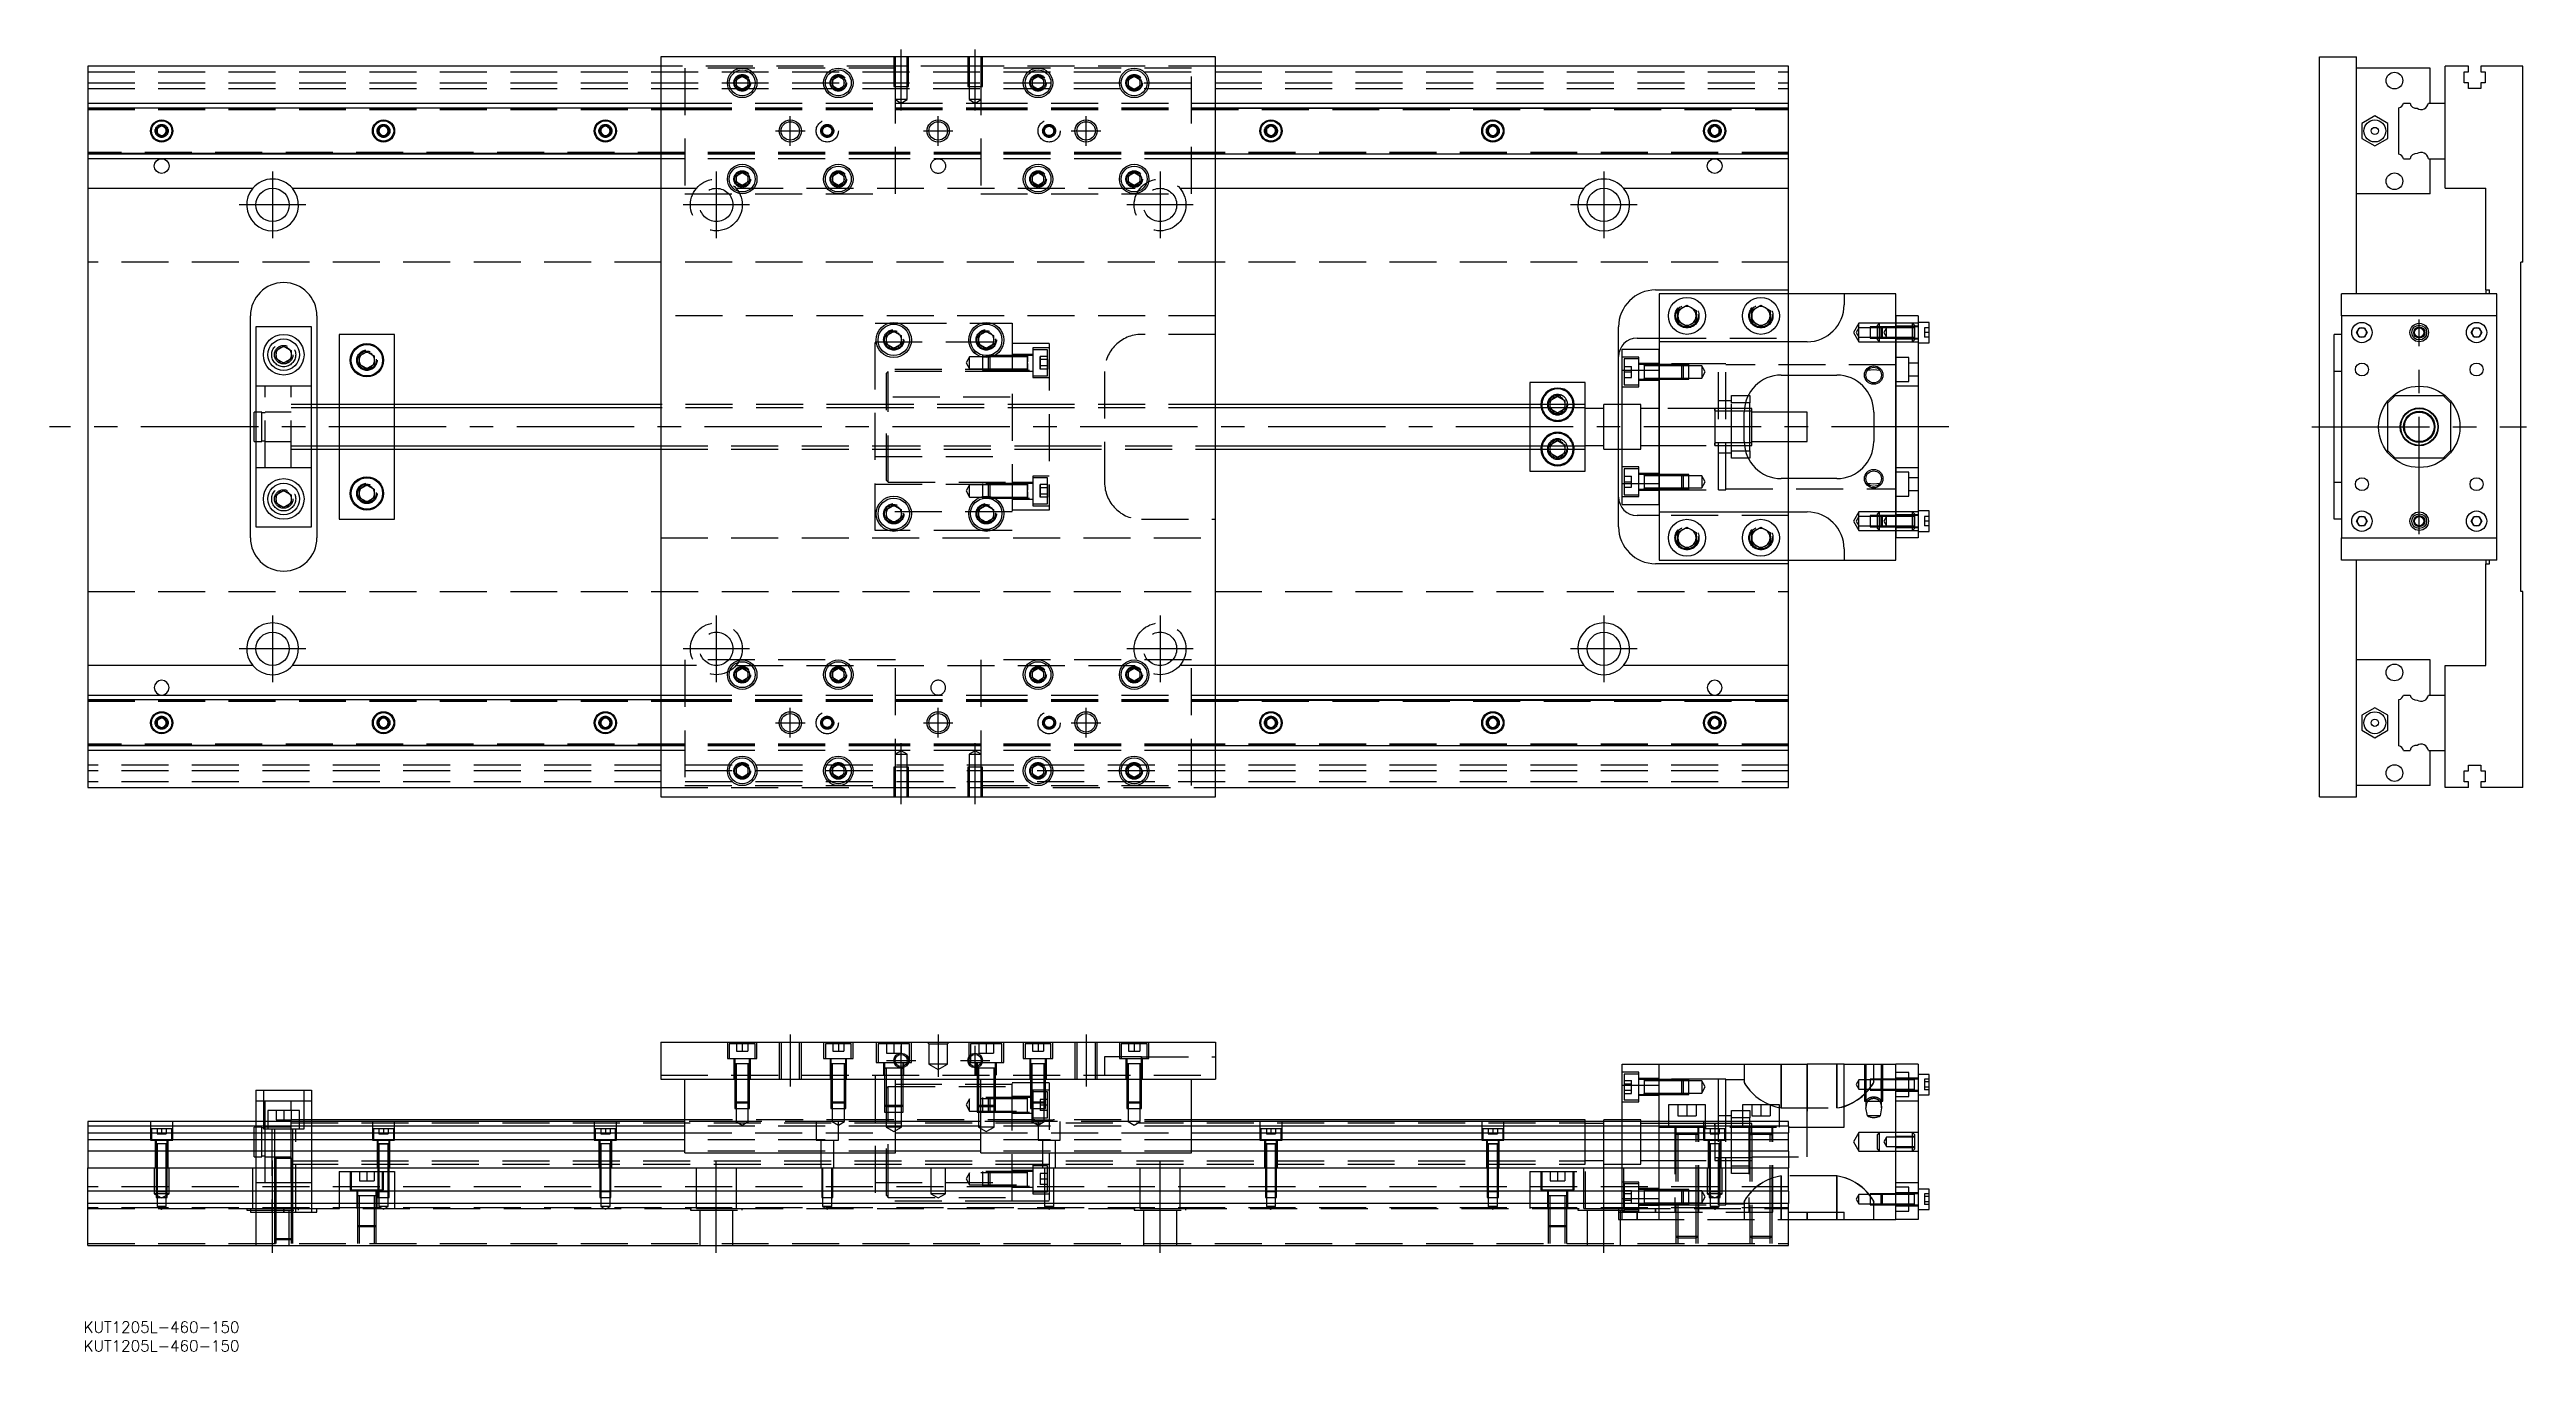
# Model space of a CAD drawing. Extents: x -10 to 660, y -250 to 102.
import ezdxf

# ---------------------------------------------------------------- set-up
doc = ezdxf.new("R2010")
doc.units = 0
doc.linetypes.add('CENTER', pattern=[50.8, 31.75, -6.35, 6.35, -6.35])
doc.linetypes.add('DASHED', pattern=[19.05, 12.7, -6.35])
doc.layers.get('0').update_dxf_attribs({"linetype": 'CONTINUOUS'})
doc.layers.add('CENTER', color=1, linetype='CENTER')
doc.styles.get("Standard").update_dxf_attribs({"font": 'txt.shx', "height": 3, "bigfont": 'bigfont.shx'})

# ---------------------------------------------------------------- blocks, each defined once
blk = doc.blocks.new('*U2')
at = {"color": 7, "linetype": 'CONTINUOUS'}
blk.add_text('KUT1205L-460-150', height=3, dxfattribs=at).set_placement((-1.13, -249.96))
blk = doc.blocks.new('*U3')
at = {"color": 7, "linetype": 'CONTINUOUS'}
blk.add_text('KUT1205L-460-150', height=3, dxfattribs=at).set_placement((-1.13, -244.89))

msp = doc.modelspace()

# ---------------------------------------------------------------- linework, layer by layer
at = {"color": 7, "linetype": 'CONTINUOUS'}
for p, q in [((155, 97.5), (0, 97.5)), ((0, 97.5), (0, 87.5)), ((305, 100), (155, 100)), ((155, 100), (155, -100)), ((175.5, 93.866026), (177, 94.73205)), ((175.5, 92.133974), (175.5, 93.866026)), ((177, 94.73205), (178.5, 93.866026)), ((178.5, 93.866026), (178.5, 92.133974)), ((201.5, 93.866026), (203, 94.73205)), ((201.5, 92.133974), (201.5, 93.866026)), ((203, 94.73205), (204.5, 93.866026)), ((204.5, 93.866026), (204.5, 92.133974)), ((255.5, 93.866026), (257, 94.73205)), ((255.5, 92.133974), (255.5, 93.866026)), ((257, 94.73205), (258.5, 93.866026)), ((258.5, 93.866026), (258.5, 92.133974)), ((281.5, 93.866026), (283, 94.73205)), ((281.5, 92.133974), (281.5, 93.866026)), ((283, 94.73205), (284.5, 93.866026)), ((284.5, 93.866026), (284.5, 92.133974)), ((305, -100), (305, 100)), ((460, 97.5), (305, 97.5)), ((460, 87.5), (460, 97.5)), ((603.53, -100), (603.53, 100)), ((603.53, 100), (613.53, 100)), ((613.53, 36), (613.53, 100)), ((633.53, 97), (613.53, 97)), ((633.53, 87.5), (633.53, 97)), ((637.53, 87.5), (637.53, 97.5)), ((643.83, 97.5), (637.53, 97.5)), ((642.68, 96), (643.83, 96)), ((642.68, 93), (642.68, 96)), ((643.83, 96), (643.83, 97.5)), ((647.23, 97.5), (647.23, 96)), ((658.53, 97.5), (647.23, 97.5)), ((647.23, 96), (648.38, 96)), ((648.38, 96), (648.38, 93)), ((658.53, 44.5), (658.53, 97.5)), ((0, 87.5), (155, 87.5)), ((0, 87.5), (0, 86.247728)), ((177, 91.26795), (175.5, 92.133974)), ((178.5, 92.133974), (177, 91.26795)), ((203, 91.26795), (201.5, 92.133974)), ((204.5, 92.133974), (203, 91.26795)), ((257, 91.26795), (255.5, 92.133974)), ((258.5, 92.133974), (257, 91.26795)), ((283, 91.26795), (281.5, 92.133974)), ((284.5, 92.133974), (283, 91.26795)), ((305, 87.5), (460, 87.5)), ((460, 86.247728), (460, 87.5)), ((626.282272, 87.5), (628.05668, 87.5)), ((633.007372, 87.5), (637.53, 87.5)), ((637.53, 72.5), (637.53, 87.5)), ((637.53, 72.5), (637.53, 87.5)), ((643.83, 93), (642.68, 93)), ((643.83, 91.5), (643.83, 93)), ((647.23, 91.5), (643.83, 91.5)), ((647.23, 93), (647.23, 91.5)), ((648.38, 93), (647.23, 93)), ((0, 86.247728), (155, 86.247728)), ((0, 86.247728), (0, 73.752272)), ((18.75, 80.721688), (20, 81.443376)), ((18.75, 79.278312), (18.75, 80.721688)), ((20, 81.443376), (21.25, 80.721688)), ((21.25, 80.721688), (21.25, 79.278312)), ((78.75, 80.721688), (80, 81.443376)), ((78.75, 79.278312), (78.75, 80.721688)), ((80, 81.443376), (81.25, 80.721688)), ((81.25, 80.721688), (81.25, 79.278312)), ((138.75, 80.721688), (140, 81.443376)), ((138.75, 79.278312), (138.75, 80.721688)), ((140, 81.443376), (141.25, 80.721688)), ((141.25, 80.721688), (141.25, 79.278312)), ((305, 86.247728), (460, 86.247728)), ((318.75, 80.721688), (320, 81.443376)), ((318.75, 79.278312), (318.75, 80.721688)), ((320, 81.443376), (321.25, 80.721688)), ((321.25, 80.721688), (321.25, 79.278312)), ((378.75, 80.721688), (380, 81.443376)), ((378.75, 79.278312), (378.75, 80.721688)), ((380, 81.443376), (381.25, 80.721688)), ((381.25, 80.721688), (381.25, 79.278312)), ((438.75, 80.721688), (440, 81.443376)), ((438.75, 79.278312), (438.75, 80.721688)), ((440, 81.443376), (441.25, 80.721688)), ((441.25, 80.721688), (441.25, 79.278312)), ((460, 73.752272), (460, 86.247728)), ((615.02996, 82.020726), (615.029959, 77.979274)), ((618.52996, 84.041452), (615.02996, 82.020726)), ((622.029959, 82.020726), (618.52996, 84.041452)), ((622.029959, 77.979274), (622.029959, 82.020726)), ((625.03, 73.752272), (625.03, 86.247728)), ((0, 73.752272), (0, 72.5)), ((155, 73.752272), (0, 73.752272)), ((20, 78.556624), (18.75, 79.278312)), ((21.25, 79.278312), (20, 78.556624)), ((80, 78.556624), (78.75, 79.278312)), ((81.25, 79.278312), (80, 78.556624)), ((140, 78.556624), (138.75, 79.278312)), ((141.25, 79.278312), (140, 78.556624)), ((460, 73.752272), (305, 73.752272)), ((320, 78.556624), (318.75, 79.278312)), ((321.25, 79.278312), (320, 78.556624)), ((380, 78.556624), (378.75, 79.278312)), ((381.25, 79.278312), (380, 78.556624)), ((440, 78.556624), (438.75, 79.278312)), ((441.25, 79.278312), (440, 78.556624)), ((460, 72.5), (460, 73.752272)), ((615.029959, 77.979274), (618.52996, 75.958548)), ((618.52996, 75.958548), (622.029959, 77.979274)), ((155, 72.5), (0, 72.5)), ((0, 72.5), (0, 64.5)), ((175.5, 67.866026), (177, 68.73205)), ((175.5, 66.133974), (175.5, 67.866026)), ((177, 68.73205), (178.5, 67.866026)), ((178.5, 67.866026), (178.5, 66.133974)), ((201.5, 67.866026), (203, 68.73205)), ((201.5, 66.133974), (201.5, 67.866026)), ((203, 68.73205), (204.5, 67.866026)), ((204.5, 67.866026), (204.5, 66.133974)), ((255.5, 67.866026), (257, 68.73205)), ((255.5, 66.133974), (255.5, 67.866026)), ((257, 68.73205), (258.5, 67.866026)), ((258.5, 67.866026), (258.5, 66.133974)), ((281.5, 67.866026), (283, 68.73205)), ((281.5, 66.133974), (281.5, 67.866026)), ((283, 68.73205), (284.5, 67.866026)), ((284.5, 67.866026), (284.5, 66.133974)), ((460, 72.5), (305, 72.5)), ((460, 64.5), (460, 72.5)), ((626.282272, 72.5), (628.05668, 72.5)), ((633.007372, 72.5), (637.53, 72.5)), ((633.53, 63), (633.53, 72.5)), ((637.53, 64.5), (637.53, 72.5)), ((0, 64.5), (44.638098, 64.5)), ((0, 64.5), (0, -64.5)), ((55.361902, 64.5), (155, 64.5)), ((177, 65.26795), (175.5, 66.133974)), ((178.5, 66.133974), (177, 65.26795)), ((203, 65.26795), (201.5, 66.133974)), ((204.5, 66.133974), (203, 65.26795)), ((257, 65.26795), (255.5, 66.133974)), ((258.5, 66.133974), (257, 65.26795)), ((283, 65.26795), (281.5, 66.133974)), ((284.5, 66.133974), (283, 65.26795)), ((305, 64.5), (404.638098, 64.5)), ((415.361902, 64.5), (460, 64.5)), ((460, 37), (460, 64.5)), ((633.53, 63), (613.53, 63)), ((637.53, 64.5), (648.53, 64.5)), ((648.53, 37), (648.53, 64.5)), ((658.53, 44.5), (658.03, 44.5)), ((658.03, -44.5), (658.03, 44.5)), ((424, 37), (460, 37)), ((425, 36), (425, 23)), ((475, 36), (425, 36)), ((460, 36), (460, 37)), ((475, 36), (475, 33)), ((489, 36), (475, 36)), ((489, 30), (489, 36)), ((651.53, 36), (609.53, 36)), ((609.53, 30), (609.53, 36)), ((648.53, 37), (649.53, 37)), ((648.53, 37), (648.53, 36)), ((649.53, 36), (649.53, 37)), ((651.53, 30), (651.53, 36)), ((44, -30), (44, 30)), ((60.5, 27), (45.5, 27)), ((45.5, 27), (45.5, -27)), ((60.5, -27), (60.5, 27)), ((62, 30), (62, 6)), ((414, 6), (414, 27)), ((430, 31.443376), (432.5, 32.886752)), ((430, 28.556624), (430, 31.443376)), ((432.5, 27.113248), (430, 28.556624)), ((432.5, 32.886752), (435, 31.443376)), ((435, 28.556624), (432.5, 27.113248)), ((435, 31.443376), (435, 28.556624)), ((450, 31.443376), (452.5, 32.886752)), ((450, 28.556624), (450, 31.443376)), ((452.5, 27.113248), (450, 28.556624)), ((452.5, 32.886752), (455, 31.443376)), ((455, 28.556624), (452.5, 27.113248)), ((455, 31.443376), (455, 28.556624)), ((495, 30), (489, 30)), ((489, 30), (489, -30)), ((489, -30), (489, 30)), ((495, 30), (495, -30)), ((498, 28.25), (495, 28.25)), ((498, 22.75), (498, 28.25)), ((609.53, 30), (609.53, -30)), ((651.53, 30), (609.53, 30)), ((651.53, -30), (651.53, 30)), ((51, 20.6547), (53, 21.809402)), ((51, 18.3453), (51, 20.6547)), ((53, 21.809402), (55, 20.6547)), ((55, 20.6547), (55, 18.3453)), ((68, 25), (68, 6)), ((83, 25), (68, 25)), ((73.5, 19.1547), (75.5, 20.309402)), ((75.5, 20.309402), (77.5, 19.1547)), ((83, 6), (83, 25)), ((216, 24.6547), (218, 25.809402)), ((216, 22.3453), (216, 24.6547)), ((218, 21.190598), (216, 22.3453)), ((218, 25.809402), (220, 24.6547)), ((220, 22.3453), (218, 21.190598)), ((220, 24.6547), (220, 22.3453)), ((241, 24.6547), (243, 25.809402)), ((241, 22.3453), (241, 24.6547)), ((243, 21.190598), (241, 22.3453)), ((243, 25.809402), (245, 24.6547)), ((245, 22.3453), (243, 21.190598)), ((245, 24.6547), (245, 22.3453)), ((415, 21), (425, 21)), ((415, 15.32971), (415, 21)), ((419, 24), (425, 24)), ((425, 23), (425, 15.32971)), ((465, 23), (425, 23)), ((495, 22.75), (498, 22.75)), ((609.53, 25), (607.53, 25)), ((607.53, -25), (607.53, 25)), ((613.586624, 25.5), (614.308312, 26.75)), ((614.308312, 24.25), (613.586624, 25.5)), ((614.308312, 26.75), (615.751688, 26.75)), ((615.751688, 24.25), (614.308312, 24.25)), ((615.751688, 26.75), (616.473376, 25.5)), ((616.473376, 25.5), (615.751688, 24.25)), ((644.586624, 25.5), (645.308312, 26.75)), ((645.308312, 24.25), (644.586624, 25.5)), ((645.308312, 26.75), (646.751688, 26.75)), ((646.751688, 24.25), (645.308312, 24.25)), ((646.751688, 26.75), (647.473376, 25.5)), ((647.473376, 25.5), (646.751688, 24.25)), ((53, 17.190598), (51, 18.3453)), ((55, 18.3453), (53, 17.190598)), ((73.5, 16.8453), (73.5, 19.1547)), ((75.5, 15.690598), (73.5, 16.8453)), ((77.5, 16.8453), (75.5, 15.690598)), ((77.5, 19.1547), (77.5, 16.8453)), ((415, -15.32971), (415, 15.32971)), ((415, 15.32971), (425, 15.32971)), ((425, -15.32971), (425, 15.32971)), ((425, 15.32971), (425, -15.32971)), ((458, 14), (473, 14)), ((460, 4), (460, 14)), ((609.53, 15), (607.53, 15)), ((405, 12), (390, 12)), ((390, 12), (390, 6)), ((395.5, 7.1547), (397.5, 8.309402)), ((395.5, 6), (395.5, 7.1547)), ((397.5, 8.309402), (399.5, 7.1547)), ((399.5, 7.1547), (399.5, 6)), ((405, 6), (405, 12)), ((449.069714, 8.5), (449.5, 8.5)), ((449.5, 8.5), (449.5, 6.5)), ((624.03, 8.5), (622.03, 6.5)), ((624.03, 8.5), (637.03, 8.5)), ((639.03, 6.5), (637.03, 8.5)), ((45, -4), (45, 4)), ((45.5, 4), (45, 4)), ((155, 6), (60.5, 6)), ((405, 6), (305, 6)), ((405, -6), (405, 6)), ((410, 5), (405, 5)), ((410, -6), (410, 6)), ((415, 6), (410, 6)), ((448, -4), (448, 4)), ((449.5, 4.25), (448.003126, 4.25)), ((449.5, 6.5), (448.317542, 6.5)), ((449.5, -6.5), (449.5, 6.5)), ((450, 5), (449.5, 5)), ((450, 4.25), (449.5, 4.25)), ((450, -5), (450, 5)), ((465, 4), (450, 4)), ((465, -4), (465, 4)), ((483, 4), (483, -4)), ((622.03, -6.5), (622.03, 6.5)), ((639.03, 6.5), (639.03, -6.5)), ((45, -4), (45.5, -4)), ((60.5, -6), (155, -6)), ((62, -6), (62, -30)), ((68, -6), (68, -25)), ((83, -25), (83, -6)), ((305, -6), (405, -6)), ((390, -6), (390, -12)), ((395.5, -7.1547), (395.5, -6)), ((399.5, -6), (399.5, -7.1547)), ((405, -5), (410, -5)), ((405, -12), (405, -6)), ((410, -6), (415, -6)), ((414, -27), (414, -6)), ((448.003126, -4.25), (449.5, -4.25)), ((448.317542, -6.5), (449.5, -6.5)), ((449.5, -4.25), (450, -4.25)), ((449.5, -5), (450, -5)), ((449.5, -6.5), (449.5, -8.5)), ((450, -4), (465, -4)), ((460, -14), (460, -4)), ((622.03, -6.5), (624.03, -8.5)), ((637.03, -8.5), (639.03, -6.5)), ((390, -12), (405, -12)), ((397.5, -8.309402), (395.5, -7.1547)), ((399.5, -7.1547), (397.5, -8.309402)), ((449.5, -8.5), (449.069714, -8.5)), ((637.03, -8.5), (624.03, -8.5)), ((51, -18.3453), (53, -17.190598)), ((51, -20.6547), (51, -18.3453)), ((53, -17.190598), (55, -18.3453)), ((55, -18.3453), (55, -20.6547)), ((73.5, -16.8453), (75.5, -15.690598)), ((73.5, -19.1547), (73.5, -16.8453)), ((75.5, -20.309402), (73.5, -19.1547)), ((75.5, -15.690598), (77.5, -16.8453)), ((77.5, -19.1547), (75.5, -20.309402)), ((77.5, -16.8453), (77.5, -19.1547)), ((415, -15.32971), (425, -15.32971)), ((415, -21), (415, -15.32971)), ((425, -15.32971), (425, -23)), ((473, -14), (458, -14)), ((607.53, -15), (609.53, -15)), ((53, -21.809402), (51, -20.6547)), ((55, -20.6547), (53, -21.809402)), ((68, -25), (83, -25)), ((216, -22.3453), (218, -21.190598)), ((216, -24.6547), (216, -22.3453)), ((218, -25.809402), (216, -24.6547)), ((218, -21.190598), (220, -22.3453)), ((220, -24.6547), (218, -25.809402)), ((220, -22.3453), (220, -24.6547)), ((241, -22.3453), (243, -21.190598)), ((241, -24.6547), (241, -22.3453)), ((243, -25.809402), (241, -24.6547)), ((243, -21.190598), (245, -22.3453)), ((245, -24.6547), (243, -25.809402)), ((245, -22.3453), (245, -24.6547)), ((415, -21), (425, -21)), ((425, -24), (419, -24)), ((425, -23), (465, -23)), ((425, -23), (425, -36)), ((498, -22.75), (495, -22.75)), ((498, -28.25), (498, -22.75)), ((609.53, -25), (607.53, -25)), ((613.586624, -25.5), (614.308312, -24.25)), ((614.308312, -26.75), (613.586624, -25.5)), ((614.308312, -24.25), (615.751688, -24.25)), ((615.751688, -26.75), (614.308312, -26.75)), ((615.751688, -24.25), (616.473376, -25.5)), ((616.473376, -25.5), (615.751688, -26.75)), ((644.586624, -25.5), (645.308312, -24.25)), ((645.308312, -26.75), (644.586624, -25.5)), ((645.308312, -24.25), (646.751688, -24.25)), ((646.751688, -26.75), (645.308312, -26.75)), ((646.751688, -24.25), (647.473376, -25.5)), ((647.473376, -25.5), (646.751688, -26.75)), ((45.5, -27), (60.5, -27)), ((430, -28.556624), (432.5, -27.113248)), ((430, -31.443376), (430, -28.556624)), ((432.5, -32.886752), (430, -31.443376)), ((432.5, -27.113248), (435, -28.556624)), ((435, -31.443376), (432.5, -32.886752)), ((435, -28.556624), (435, -31.443376)), ((450, -28.556624), (452.5, -27.113248)), ((450, -31.443376), (450, -28.556624)), ((452.5, -32.886752), (450, -31.443376)), ((452.5, -27.113248), (455, -28.556624)), ((455, -31.443376), (452.5, -32.886752)), ((455, -28.556624), (455, -31.443376)), ((475, -33), (475, -36)), ((495, -30), (489, -30)), ((489, -36), (489, -30)), ((495, -28.25), (498, -28.25)), ((609.53, -30), (651.53, -30)), ((609.53, -36), (609.53, -30)), ((628.53, -26.999994), (628.53, -27.001024)), ((651.53, -36), (651.53, -30)), ((460, -37), (424, -37)), ((425, -36), (475, -36)), ((460, -37), (460, -36)), ((460, -64.5), (460, -37)), ((475, -36), (489, -36)), ((651.53, -36), (609.53, -36)), ((613.53, -100), (613.53, -36)), ((648.53, -36), (648.53, -37)), ((648.53, -64.5), (648.53, -37)), ((648.53, -37), (649.53, -37)), ((649.53, -37), (649.53, -36)), ((658.53, -44.5), (658.03, -44.5)), ((658.53, -97.5), (658.53, -44.5)), ((0, -64.5), (0, -72.5)), ((44.638098, -64.5), (0, -64.5)), ((155, -64.5), (55.361902, -64.5)), ((175.5, -66.133974), (177, -65.26795)), ((175.5, -67.866026), (175.5, -66.133974)), ((177, -65.26795), (178.5, -66.133974)), ((178.5, -66.133974), (178.5, -67.866026)), ((201.5, -66.133974), (203, -65.26795)), ((201.5, -67.866026), (201.5, -66.133974)), ((203, -65.26795), (204.5, -66.133974)), ((204.5, -66.133974), (204.5, -67.866026)), ((255.5, -66.133974), (257, -65.26795)), ((255.5, -67.866026), (255.5, -66.133974)), ((257, -65.26795), (258.5, -66.133974)), ((258.5, -66.133974), (258.5, -67.866026)), ((281.5, -66.133974), (283, -65.26795)), ((281.5, -67.866026), (281.5, -66.133974)), ((283, -65.26795), (284.5, -66.133974)), ((284.5, -66.133974), (284.5, -67.866026)), ((404.638098, -64.5), (305, -64.5)), ((460, -64.5), (415.361902, -64.5)), ((460, -72.5), (460, -64.5)), ((633.53, -63), (613.53, -63)), ((633.53, -72.5), (633.53, -63)), ((637.53, -72.5), (637.53, -64.5)), ((637.53, -64.5), (648.53, -64.5)), ((0, -72.5), (155, -72.5)), ((0, -72.5), (0, -73.752272)), ((177, -68.73205), (175.5, -67.866026)), ((178.5, -67.866026), (177, -68.73205)), ((203, -68.73205), (201.5, -67.866026)), ((204.5, -67.866026), (203, -68.73205)), ((257, -68.73205), (255.5, -67.866026)), ((258.5, -67.866026), (257, -68.73205)), ((283, -68.73205), (281.5, -67.866026)), ((284.5, -67.866026), (283, -68.73205)), ((305, -72.5), (460, -72.5)), ((460, -73.752272), (460, -72.5)), ((626.282272, -72.5), (628.05668, -72.5)), ((633.007372, -72.5), (637.53, -72.5)), ((637.53, -87.5), (637.53, -72.5)), ((637.53, -87.5), (637.53, -72.5)), ((0, -73.752272), (155, -73.752272)), ((0, -73.752272), (0, -86.247728)), ((18.75, -79.278312), (20, -78.556624)), ((18.75, -80.721688), (18.75, -79.278312)), ((20, -78.556624), (21.25, -79.278312)), ((21.25, -79.278312), (21.25, -80.721688)), ((78.75, -79.278312), (80, -78.556624)), ((78.75, -80.721688), (78.75, -79.278312)), ((80, -78.556624), (81.25, -79.278312)), ((81.25, -79.278312), (81.25, -80.721688)), ((138.75, -79.278312), (140, -78.556624)), ((138.75, -80.721688), (138.75, -79.278312)), ((140, -78.556624), (141.25, -79.278312)), ((141.25, -79.278312), (141.25, -80.721688)), ((305, -73.752272), (460, -73.752272)), ((318.75, -79.278312), (320, -78.556624)), ((318.75, -80.721688), (318.75, -79.278312)), ((320, -78.556624), (321.25, -79.278312)), ((321.25, -79.278312), (321.25, -80.721688)), ((378.75, -79.278312), (380, -78.556624)), ((378.75, -80.721688), (378.75, -79.278312)), ((380, -78.556624), (381.25, -79.278312)), ((381.25, -79.278312), (381.25, -80.721688)), ((438.75, -79.278312), (440, -78.556624)), ((438.75, -80.721688), (438.75, -79.278312)), ((440, -78.556624), (441.25, -79.278312)), ((441.25, -79.278312), (441.25, -80.721688)), ((460, -86.247728), (460, -73.752272)), ((615.02996, -77.979274), (615.029959, -82.020726)), ((618.52996, -75.958548), (615.02996, -77.979274)), ((622.029959, -77.979274), (618.52996, -75.958548)), ((622.029959, -82.020726), (622.029959, -77.979274)), ((625.03, -86.247728), (625.03, -73.752272)), ((155, -86.247728), (0, -86.247728)), ((0, -86.247728), (0, -87.5)), ((20, -81.443376), (18.75, -80.721688)), ((21.25, -80.721688), (20, -81.443376)), ((80, -81.443376), (78.75, -80.721688)), ((81.25, -80.721688), (80, -81.443376)), ((140, -81.443376), (138.75, -80.721688)), ((141.25, -80.721688), (140, -81.443376)), ((460, -86.247728), (305, -86.247728)), ((320, -81.443376), (318.75, -80.721688)), ((321.25, -80.721688), (320, -81.443376)), ((380, -81.443376), (378.75, -80.721688)), ((381.25, -80.721688), (380, -81.443376)), ((440, -81.443376), (438.75, -80.721688)), ((441.25, -80.721688), (440, -81.443376)), ((460, -87.5), (460, -86.247728)), ((615.029959, -82.020726), (618.52996, -84.041452)), ((618.52996, -84.041452), (622.029959, -82.020726)), ((155, -87.5), (0, -87.5)), ((0, -87.5), (0, -97.5)), ((175.5, -92.133974), (177, -91.26795)), ((175.5, -93.866026), (175.5, -92.133974)), ((177, -91.26795), (178.5, -92.133974)), ((178.5, -92.133974), (178.5, -93.866026)), ((201.5, -92.133974), (203, -91.26795)), ((201.5, -93.866026), (201.5, -92.133974)), ((203, -91.26795), (204.5, -92.133974)), ((204.5, -92.133974), (204.5, -93.866026)), ((255.5, -92.133974), (257, -91.26795)), ((255.5, -93.866026), (255.5, -92.133974)), ((257, -91.26795), (258.5, -92.133974)), ((258.5, -92.133974), (258.5, -93.866026)), ((281.5, -92.133974), (283, -91.26795)), ((281.5, -93.866026), (281.5, -92.133974)), ((283, -91.26795), (284.5, -92.133974)), ((284.5, -92.133974), (284.5, -93.866026)), ((460, -87.5), (305, -87.5)), ((460, -97.5), (460, -87.5)), ((626.282272, -87.5), (628.05668, -87.5)), ((633.007372, -87.5), (637.53, -87.5)), ((633.53, -97), (633.53, -87.5)), ((637.53, -97.5), (637.53, -87.5)), ((642.68, -93), (643.83, -93)), ((642.68, -96), (642.68, -93)), ((643.83, -91.5), (647.23, -91.5)), ((643.83, -93), (643.83, -91.5)), ((647.23, -91.5), (647.23, -93)), ((647.23, -93), (648.38, -93)), ((648.38, -93), (648.38, -96)), ((0, -97.5), (155, -97.5)), ((155, -100), (305, -100)), ((177, -94.73205), (175.5, -93.866026)), ((178.5, -93.866026), (177, -94.73205)), ((203, -94.73205), (201.5, -93.866026)), ((204.5, -93.866026), (203, -94.73205)), ((257, -94.73205), (255.5, -93.866026)), ((258.5, -93.866026), (257, -94.73205)), ((283, -94.73205), (281.5, -93.866026)), ((284.5, -93.866026), (283, -94.73205)), ((305, -97.5), (460, -97.5)), ((603.53, -100), (613.53, -100)), ((633.53, -97), (613.53, -97)), ((643.83, -97.5), (637.53, -97.5)), ((643.83, -96), (642.68, -96)), ((643.83, -97.5), (643.83, -96)), ((647.23, -96), (647.23, -97.5)), ((648.38, -96), (647.23, -96)), ((658.53, -97.5), (647.23, -97.5)), ((155, -166.31), (155, -176.31)), ((155, -166.31), (305, -166.31)), ((305, -166.31), (305, -176.31)), ((245.500006, -173.41), (240.499994, -173.41)), ((415, -172.31), (425, -172.31)), ((415, -177.98029), (415, -172.31)), ((425, -172.31), (465, -172.31)), ((425, -187.81), (425, -172.31)), ((465, -189.31), (465, -172.31)), ((475, -172.31), (465, -172.31)), ((475, -189.31), (475, -172.31)), ((475, -172.31), (489, -172.31)), ((495, -172.31), (489, -172.31)), ((489, -214.31), (489, -172.31)), ((495, -172.31), (495, -214.31)), ((45.5, -179.31), (45.5, -187.81)), ((45.5, -179.31), (60.5, -179.31)), ((60.5, -179.31), (60.5, -187.81)), ((155, -176.31), (305, -176.31)), ((161.5, -196.31), (161.5, -176.31)), ((218.5, -196.31), (218.5, -176.31)), ((241.5, -196.31), (241.5, -176.31)), ((298.5, -196.31), (298.5, -176.31)), ((415, -177.98029), (425, -177.98029)), ((415, -187.81), (415, -177.98029)), ((498, -175.06), (495, -175.06)), ((495, -180.56), (498, -180.56)), ((498, -180.56), (498, -175.06)), ((161.5, -187.31), (60.5, -187.31)), ((405, -187.31), (298.5, -187.31)), ((405, -187.81), (405, -187.31)), ((410, -187.81), (410, -187.31)), ((415, -187.31), (410, -187.31)), ((437.5, -183.31), (427.5, -183.31)), ((427.5, -183.31), (427.5, -187.81)), ((437.5, -187.81), (437.5, -183.31)), ((457.5, -183.31), (447.5, -183.31)), ((447.5, -183.31), (447.5, -187.81)), ((457.5, -187.81), (457.5, -183.31)), ((0, -187.81), (0, -189.062272)), ((161.5, -187.81), (0, -187.81)), ((161.5, -189.062272), (0, -189.062272)), ((0, -189.062272), (0, -190.83668)), ((0, -190.83668), (161.5, -190.83668)), ((0, -190.83668), (0, -192.733076)), ((0, -192.733076), (0, -195.787372)), ((161.5, -192.733076), (0, -192.733076)), ((241.5, -187.81), (218.5, -187.81)), ((241.5, -189.062272), (218.5, -189.062272)), ((218.5, -190.83668), (241.5, -190.83668)), ((241.5, -192.733076), (218.5, -192.733076)), ((460, -187.81), (298.5, -187.81)), ((460, -189.062272), (298.5, -189.062272)), ((298.5, -190.83668), (460, -190.83668)), ((460, -192.733076), (298.5, -192.733076)), ((441.500006, -193.81), (439.998804, -193.81)), ((440, -188.309994), (440, -189.31)), ((441, -189.06), (440, -189.06)), ((440, -189.31), (440, -189.81)), ((440, -191.11), (440, -192.81)), ((440, -192.81), (440, -193.510038)), ((444.5, -189.06), (441, -189.06)), ((441.500006, -193.81), (441, -193.81)), ((447.5, -189.06), (444.5, -189.06)), ((449.5, -189.06), (447.5, -189.06)), ((455.500006, -191.31), (449.499994, -191.31)), ((455.500006, -191.31), (449.499994, -191.31)), ((455.500006, -191.31), (449.499994, -191.31)), ((450, -189.06), (449.5, -189.06)), ((460, -189.062272), (460, -187.81)), ((460, -189.062272), (460, -190.83668)), ((460, -189.31), (475, -189.31)), ((460, -192.733076), (460, -190.83668)), ((460, -195.787372), (460, -192.733076)), ((0, -195.787372), (0, -200.31)), ((161.5, -195.787372), (0, -195.787372)), ((0, -200.31), (460, -200.31)), ((0, -206.61), (0, -200.31)), ((161.5, -196.31), (218.5, -196.31)), ((241.5, -195.787372), (218.5, -195.787372)), ((241.5, -196.31), (298.5, -196.31)), ((460, -195.787372), (298.5, -195.787372)), ((440, -197.56), (450, -197.56)), ((460, -195.787372), (460, -200.31)), ((460, -206.61), (460, -200.31)), ((460, -206.61), (0, -206.61)), ((0, -210.01), (0, -206.61)), ((460, -206.61), (460, -210.01)), ((498, -206.06), (495, -206.06)), ((498, -211.56), (498, -206.06)), ((0, -221.31), (0, -210.01)), ((460, -210.01), (0, -210.01)), ((460, -221.31), (460, -210.01)), ((460, -212.31), (475, -212.31)), ((460, -214.31), (465, -214.31)), ((465, -214.31), (465, -212.31)), ((465, -214.31), (475, -214.31)), ((475, -214.31), (475, -212.31)), ((475, -214.31), (489, -214.31)), ((495, -214.31), (489, -214.31)), ((495, -211.56), (498, -211.56)), ((0, -221.31), (460, -221.31))]:
    msp.add_line(p, q, dxfattribs=at)
at = {"color": 3, "linetype": 'DASHED'}
for p, q in [((0, 96), (460, 96)), ((218.000006, 97.5), (155, 97.5)), ((218.5, 97), (161.5, 97)), ((161.5, 97), (161.5, 63)), ((218.000006, 100), (218.000006, 92)), ((221.999994, 97.5), (218.000006, 97.5)), ((218.35, 100), (218.35, 92)), ((218.5, 63), (218.5, 97)), ((221.65, 92), (221.65, 100)), ((221.999994, 92), (221.999994, 100)), ((238.000006, 97.5), (221.999994, 97.5)), ((238.000006, 100), (238.000006, 92)), ((241.999994, 97.5), (238.000006, 97.5)), ((238.35, 100), (238.35, 92)), ((298.5, 97), (241.5, 97)), ((241.5, 97), (241.5, 63)), ((241.65, 92), (241.65, 100)), ((241.999994, 92), (241.999994, 100)), ((305, 97.5), (241.999994, 97.5)), ((298.5, 63), (298.5, 97)), ((0, 93), (460, 93)), ((0, 91.5), (460, 91.5)), ((155, 87.5), (161.5, 87.5)), ((161.5, 87.5), (218.5, 87.5)), ((175, 93), (175.030168, 93.346066)), ((204.973226, 93.326156), (205, 93)), ((218.000006, 92), (221.999994, 92)), ((218.35, 92), (218.35, 88.5)), ((221.65, 88.5), (218.35, 88.5)), ((218.35, 88.5), (220, 87.547372)), ((218.5, 87.5), (241.5, 87.5)), ((220, 87.547372), (221.65, 88.5)), ((221.65, 88.5), (221.65, 92)), ((238.000006, 92), (241.999994, 92)), ((238.35, 92), (238.35, 88.5)), ((241.65, 88.5), (238.35, 88.5)), ((238.35, 88.5), (240, 87.547372)), ((240, 87.547372), (241.65, 88.5)), ((241.5, 87.5), (298.5, 87.5)), ((241.65, 88.5), (241.65, 92)), ((258.973226, 93.326156), (259, 93)), ((281, 93), (281.030168, 93.346066)), ((298.5, 87.5), (305, 87.5)), ((0, 86.1147), (155, 86.1147)), ((0, 86.1), (161.5, 86.1)), ((0, 85.8), (161.5, 85.8)), ((155, 86.247728), (161.5, 86.247728)), ((155, 86.1147), (161.5, 86.1147)), ((161.5, 86.247728), (218.5, 86.247728)), ((161.5, 86.1147), (218.5, 86.1147)), ((161.5, 86.1), (218.5, 86.1)), ((161.5, 85.8), (218.5, 85.8)), ((218.5, 86.247728), (241.5, 86.247728)), ((218.5, 86.1147), (241.5, 86.1147)), ((218.5, 86.1), (241.5, 86.1)), ((218.5, 85.8), (241.5, 85.8)), ((241.5, 86.247728), (298.5, 86.247728)), ((241.5, 86.1147), (298.5, 86.1147)), ((241.5, 86.1), (298.5, 86.1)), ((241.5, 86.1), (298.5, 86.1)), ((241.5, 85.8), (298.5, 85.8)), ((241.5, 85.8), (298.5, 85.8)), ((298.5, 86.247728), (305, 86.247728)), ((298.5, 86.1147), (305, 86.1147)), ((298.5, 86.1), (460, 86.1)), ((298.5, 85.8), (460, 85.8)), ((305, 86.1147), (460, 86.1147)), ((161.5, 74.2), (0, 74.2)), ((161.5, 73.9), (0, 73.9)), ((155, 73.8853), (0, 73.8853)), ((18.5, 80), (18.516134, 80.21941)), ((81.477374, 80.25955), (81.5, 80)), ((141.477374, 80.25955), (141.5, 80)), ((161.5, 73.8853), (155, 73.8853)), ((161.5, 73.752272), (155, 73.752272)), ((218.5, 74.2), (161.5, 74.2)), ((218.5, 73.9), (161.5, 73.9)), ((218.5, 73.8853), (161.5, 73.8853)), ((218.5, 73.752272), (161.5, 73.752272)), ((241.5, 74.2), (218.5, 74.2)), ((241.5, 73.9), (218.5, 73.9)), ((241.5, 73.8853), (218.5, 73.8853)), ((241.5, 73.752272), (218.5, 73.752272)), ((298.5, 74.2), (241.5, 74.2)), ((298.5, 74.2), (241.5, 74.2)), ((298.5, 73.9), (241.5, 73.9)), ((298.5, 73.9), (241.5, 73.9)), ((298.5, 73.8853), (241.5, 73.8853)), ((298.5, 73.752272), (241.5, 73.752272)), ((460, 74.2), (298.5, 74.2)), ((460, 73.9), (298.5, 73.9)), ((305, 73.8853), (298.5, 73.8853)), ((305, 73.752272), (298.5, 73.752272)), ((460, 73.8853), (305, 73.8853)), ((321.477374, 80.25955), (321.5, 80)), ((378.5, 80), (378.516134, 80.21941)), ((441.477374, 80.25955), (441.5, 80)), ((161.5, 72.5), (155, 72.5)), ((218.5, 72.5), (161.5, 72.5)), ((175, 67), (175.030168, 67.346066)), ((204.973226, 67.326156), (205, 67)), ((241.5, 72.5), (218.5, 72.5)), ((298.5, 72.5), (241.5, 72.5)), ((255, 67), (255.023172, 67.30356)), ((281, 67), (281.030168, 67.346066)), ((305, 72.5), (298.5, 72.5)), ((155, 64.5), (164.638098, 64.5)), ((161.5, 63), (218.5, 63)), ((175.361903, 64.5), (284.638097, 64.5)), ((241.5, 63), (298.5, 63)), ((295.361902, 64.5), (305, 64.5)), ((460, 44.5), (0, 44.5)), ((460, 24), (460, 36)), ((305, 30), (155, 30)), ((213, 28), (216.47931, 28)), ((213, -28), (213, 28)), ((216.47931, 28), (219.52069, 28)), ((219.52069, 28), (241.47931, 28)), ((241.47931, 28), (244.52069, 28)), ((244.52069, 28), (250, 28)), ((250, 28), (250, -28)), ((435.477798, 30.364306), (435.5, 30)), ((455.477798, 30.364306), (455.5, 30)), ((479, 28), (477.556624, 25.5)), ((479, 26.75), (479, 28)), ((484.5, 28), (479, 28)), ((482, 26.999994), (482, 24.000006)), ((485.25, 26.999994), (482, 26.999994)), ((484.5, 28), (484, 27.5)), ((484, 23.5), (484, 27.5)), ((484.5, 28), (484.5, 23)), ((489, 28), (484.5, 28)), ((485.25, 27), (485, 26.75)), ((485.25, 27), (485.25, 24)), ((489, 27), (485.25, 27)), ((489, 26.999994), (485.25, 26.999994)), ((493.5, 28), (489, 28)), ((495, 27.25), (489, 27.25)), ((494, 27), (489, 27)), ((493.5, 27), (493.5, 28)), ((494, 27.5), (493.5, 28)), ((495, 28), (493.5, 28)), ((493.5, 26.75), (493.5, 27)), ((494, 27), (493.995, 27)), ((494, 27.5), (494, 27.140536)), ((494, 27.140536), (494, 27)), ((494, 23.999994), (494, 27.000006)), ((494, 24.00051), (494, 27.000006)), ((494, 26.875392), (494, 27)), ((494, 27), (494, 26.875392)), ((494.005, 27), (494, 27)), ((495, 27), (494, 27)), ((494, 24.124608), (494, 26.875392)), ((494, 26.875392), (494, 25.498804)), ((213, 23), (250, 23)), ((220.483582, 23.786038), (220.5, 23.5)), ((240.033, 20.25352), (239.6, 19.82052)), ((245.483582, 23.786038), (245.5, 23.5)), ((260, 22.5), (250, 22.5)), ((255.6, 21.320508), (255.6, 13.320508)), ((260, 21.320508), (255.6, 21.320508)), ((259.6, 20.820508), (255.6, 20.820508)), ((259.6, 17.320508), (259.6, 20.820508)), ((259.6, 13.820508), (259.6, 20.820508)), ((260, 22.5), (260, -22.5)), ((305, 25), (285, 25)), ((425, 24), (460, 24)), ((425, 15.32971), (425, 21)), ((460, 23), (460, 24)), ((460, 14), (460, 23)), ((477.556624, 25.5), (479, 23)), ((479, 26.75), (478.278312, 25.5)), ((478.278312, 25.5), (479, 24.25)), ((479, 24.25), (479, 26.75)), ((482, 26.75), (479, 26.75)), ((479, 23), (479, 24.25)), ((479, 24.25), (482, 24.25)), ((479, 23), (484.5, 23)), ((485, 26.75), (482, 26.75)), ((482, 24.25), (485, 24.25)), ((482, 24.000006), (485.25, 24.000006)), ((484, 23.5), (484.5, 23)), ((484.5, 23), (489, 23)), ((485, 24.25), (485, 26.75)), ((489, 26.75), (485, 26.75)), ((485, 24.25), (489, 24.25)), ((485, 24.25), (485.25, 24)), ((485.25, 24.000006), (489, 24.000006)), ((485.25, 24), (489, 24)), ((486.5, 26.75), (485.778312, 25.5)), ((485.778312, 25.5), (486.5, 24.25)), ((486.5, 24.25), (486.5, 26.75)), ((494, 26.75), (489, 26.75)), ((489, 24.25), (494, 24.25)), ((489, 24), (494, 24)), ((489, 23.75), (495, 23.75)), ((489, 23), (493.5, 23)), ((493.5, 24.25), (493.5, 26.75)), ((493.5, 24), (493.5, 24.25)), ((493.5, 23), (493.5, 24)), ((493.5, 23), (494, 23.5)), ((493.5, 23), (495, 23)), ((493.995, 24), (494, 24)), ((494, 25.498804), (494, 24.124608)), ((494, 24), (494, 24.124608)), ((494, 24.124608), (494, 24)), ((494, 23.999994), (494, 24.00051)), ((494, 24), (494, 23.859464)), ((494, 24), (494.005, 24)), ((494, 24), (495, 24)), ((494, 23.859464), (494, 23.5)), ((496.7, 26.75), (496.7, 25.5)), ((498, 26.75), (496.7, 26.75)), ((498, 25.5), (496.7, 25.5)), ((496.7, 25.5), (496.7, 24.25)), ((498, 24.25), (496.7, 24.25)), ((50.5, 19.5), (50.512884, 19.753488)), ((77.983582, 18.286038), (78, 18)), ((250, 15.5), (213, 15.5)), ((216.5, 15), (216, 14.5)), ((216, -14.5), (216, 14.5)), ((216.5, -15), (216.5, 15)), ((250, 15), (216.5, 15)), ((238.5, 18.970508), (237.547372, 17.320508)), ((237.547372, 17.320508), (238.5, 15.670508)), ((238.5, 15.670508), (238.5, 18.970508)), ((242, 18.970508), (238.5, 18.970508)), ((238.5, 15.670508), (242, 15.670508)), ((242, 19.320508), (242, 15.320512)), ((255.6, 19.320508), (242, 19.320508)), ((243.59998, 18.970508), (242, 18.970508)), ((242, 15.670508), (243.59998, 15.670508)), ((242, 15.320512), (255.6, 15.320512)), ((243.95, 19.320508), (243.6, 18.970508)), ((243.6, 15.670508), (243.6, 18.970508)), ((250, 18.970508), (243.6, 18.970508)), ((243.6, 15.670508), (244.430456, 15.670508)), ((243.6, 15.670508), (243.95, 15.320508)), ((243.95, 19.320508), (243.95, 15.320508)), ((244.430456, 15.670508), (250, 15.670508)), ((255.6, 19.570508), (250, 19.570508)), ((250, 15.070508), (255.6, 15.070508)), ((254.2, 18.970508), (250.00002, 18.970508)), ((250.00002, 15.670508), (254.2, 15.670508)), ((254.2, 19.317772), (254.2, 19.320512)), ((254.2, 19.317772), (254.2, 19.320512)), ((254.2, 17.558724), (254.2, 19.320512)), ((254.2, 17.546922), (254.2, 19.320512)), ((254.2, 19.320508), (254.2, 18.735832)), ((254.2, 19.316952), (254.2, 19.320508)), ((254.2, 19.320508), (254.2, 18.735832)), ((254.2, 17.558724), (254.2, 19.317772)), ((254.2, 17.546922), (254.2, 19.317772)), ((254.2, 18.735834), (254.2, 19.316952)), ((254.2, 18.602798), (254.2, 18.970508)), ((254.2, 18.602798), (254.2, 18.970508)), ((254.2, 15.905184), (254.2, 18.735834)), ((254.2, 18.735832), (254.2, 17.565218)), ((254.2, 16.038218), (254.2, 18.602798)), ((254.2, 17.453552), (254.2, 18.602798)), ((254.2, 15.905446), (254.2, 17.460554)), ((254.2, 15.320502), (254.2, 17.460554)), ((254.2, 15.320502), (254.2, 17.180462)), ((254.2, 17.101092), (254.2, 15.90545)), ((254.2, 15.670508), (254.2, 16.038218)), ((254.2, 15.670508), (254.2, 16.038218)), ((254.2, 15.90545), (254.2, 15.320508)), ((254.2, 15.323244), (254.2, 15.905446)), ((254.2, 15.320508), (254.2, 15.905184)), ((255.6, 13.820508), (259.6, 13.820508)), ((257.6, 18.186534), (257.6, 19.052558)), ((257.6, 19.052558), (257.6, 18.186534)), ((259.6, 19.052558), (257.6, 19.052558)), ((259.6, 18.186534), (257.6, 18.186534)), ((257.6, 16.454482), (257.6, 18.186534)), ((257.6, 18.186534), (257.6, 16.454482)), ((259.6, 16.454482), (257.6, 16.454482)), ((257.6, 15.588458), (257.6, 16.454482)), ((257.6, 16.454482), (257.6, 15.588458)), ((259.6, 15.588458), (257.6, 15.588458)), ((259.6, 16.454482), (259.6, 18.186534)), ((259.6, 18.186534), (259.6, 16.454482)), ((259.6, 13.820508), (259.6, 17.320508)), ((259.6, 15.588458), (259.6, 16.454482)), ((259.6, 16.454482), (259.6, 15.588458)), ((275, 15), (275, -15)), ((419.5, 18.849242), (415, 18.849242)), ((415.5, 18.349242), (415.5, 11.349242)), ((419.5, 18.349242), (415.5, 18.349242)), ((415.5, 16.349242), (417.5, 16.349242)), ((415.5, 14.849242), (417.5, 14.849242)), ((417.5, 14.849242), (417.5, 16.349242)), ((417.5, 13.349242), (417.5, 14.849242)), ((419.5, 10.849242), (419.5, 18.849242)), ((425, 17.099242), (419.5, 17.099242)), ((420.9, 16.849242), (419.5, 16.849242)), ((420.9, 16.849242), (420.895, 16.849242)), ((420.9, 16.849248), (420.9, 12.849238)), ((420.9, 16.849248), (420.9, 12.849238)), ((420.9, 16.849248), (420.9, 12.849238)), ((420.9, 16.849242), (420.9, 16.63278)), ((420.9, 16.632534), (420.9, 16.849242)), ((420.905, 16.849242), (420.9, 16.849242)), ((425, 16.849242), (420.9, 16.849242)), ((420.9, 16.63278), (420.9, 13.065704)), ((425, 16.499242), (420.9, 16.499242)), ((441, 17), (425, 17)), ((431.15, 16.849242), (425, 16.849242)), ((431.15, 16.849238), (425, 16.849238)), ((431.5, 16.499242), (425, 16.499242)), ((431.15, 12.849242), (431.15, 16.849242)), ((431.5, 16.499242), (431.15, 16.849242)), ((433, 16.849238), (431.15, 16.849238)), ((431.5, 16.499242), (431.5, 13.199242)), ((433, 16.499242), (431.5, 16.499242)), ((433, 12.849248), (433, 16.849238)), ((436.5, 16.499242), (433, 16.499242)), ((436.5, 16.499242), (436.5, 13.199242)), ((437.452628, 14.849242), (436.5, 16.499242)), ((436.5, 13.199242), (437.452628, 14.849242)), ((441, -17), (441, 17)), ((443, 17), (441, 17)), ((443, -17), (443, 17)), ((489, 16.75), (443, 16.75)), ((492.5, 18.75), (489, 18.75)), ((492.5, 12.25), (492.5, 18.75)), ((495, 17.25), (492.5, 17.25)), ((492.5, 13.75), (495, 13.75)), ((48, 11), (45.5, 11)), ((48, -11), (48, 11)), ((55, 11), (48, 11)), ((55, -11), (55, 11)), ((60.5, 11), (55, 11)), ((249.5, 8), (213, 8)), ((255.6, 13.320508), (260, 13.320508)), ((415, 10.849242), (419.5, 10.849242)), ((415.5, 13.349242), (417.5, 13.349242)), ((415.5, 11.349242), (419.5, 11.349242)), ((419.5, 12.849242), (420.9, 12.849242)), ((419.5, 12.599242), (425, 12.599242)), ((420.895, 12.849242), (420.9, 12.849242)), ((420.9, 13.199242), (425, 13.199242)), ((420.9, 12.849242), (420.9, 13.06591)), ((420.9, 13.065704), (420.9, 12.849242)), ((420.9, 12.849242), (420.905, 12.849242)), ((420.9, 12.849242), (425, 12.849242)), ((425, 13.199242), (431.5, 13.199242)), ((425, 12.849248), (431.15, 12.849248)), ((425, 12.849242), (431.15, 12.849242)), ((431.15, 12.849242), (431.5, 13.199242)), ((431.15, 12.849248), (433, 12.849248)), ((431.5, 13.199242), (433, 13.199242)), ((433, 13.199242), (436.5, 13.199242)), ((444.5, 7), (441, 7)), ((444.5, 8.5), (449.069714, 8.5)), ((444.5, 6.5), (444.5, 8.5)), ((489, 12.25), (492.5, 12.25)), ((495, 11), (489, 11)), ((47.1, 4), (45.5, 4)), ((47.1, -4), (47.1, 4)), ((48, 3.8), (47.1, 3.8)), ((55, 4), (48, 4)), ((60.5, 6), (55, 6)), ((60.5, 5.125), (55, 5.125)), ((62, 6), (62, 5.125)), ((62, 5.125), (62, -5.125)), ((68, 6), (68, 5.125)), ((68, 5.125), (68, -5.125)), ((83, 5.125), (83, 6)), ((83, -5.125), (83, 5.125)), ((212.5, 6), (155, 6)), ((212.5, 5.125), (155, 5.125)), ((261.5, 6), (212.5, 6)), ((261.5, 5.125), (212.5, 5.125)), ((305, 6), (261.5, 6)), ((305, 5.125), (261.5, 5.125)), ((390, 6), (390, 5.125)), ((390, 5.125), (390, -5.125)), ((395.5, 5.125), (395.5, 6)), ((395.5, 4.8453), (395.5, 5.125)), ((397.5, 3.690598), (395.5, 4.8453)), ((399.5, 4.8453), (397.5, 3.690598)), ((399.5, 6), (399.5, 5.125)), ((399.5, 5.125), (399.5, 4.8453)), ((399.983582, 6.286038), (400, 6)), ((414, -6), (414, 6)), ((420, 6), (415, 6)), ((420, -6), (420, 6)), ((425, 5), (420, 5)), ((440.005, 5), (425, 5)), ((448.050126, 5), (439.995, 5)), ((440, 5.000006), (440, -5.000006)), ((440, 4.43509), (440, 5)), ((440, 5), (440, 4.435078)), ((440, 4.435078), (440, -4.43509)), ((448.003126, 4.25), (440, 4.25)), ((444.5, -6.5), (444.5, 6.5)), ((448.317542, 6.5), (444.5, 6.5)), ((449.5, 5), (448.050126, 5)), ((460, -4), (460, 4)), ((45.5, -4), (47.1, -4)), ((47.1, -3.8), (48, -3.8)), ((48, -4), (55, -4)), ((55, -5.125), (60.5, -5.125)), ((55, -6), (60.5, -6)), ((62, -5.125), (62, -6)), ((68, -5.125), (68, -6)), ((83, -6), (83, -5.125)), ((155, -5.125), (212.5, -5.125)), ((155, -6), (212.5, -6)), ((212.5, -5.125), (261.5, -5.125)), ((212.5, -6), (261.5, -6)), ((261.5, -5.125), (305, -5.125)), ((261.5, -6), (305, -6)), ((390, -5.125), (390, -6)), ((395, -6), (395.018502, -5.696412)), ((395.5, -4.8453), (397.5, -3.690598)), ((395.5, -5.125), (395.5, -4.8453)), ((395.5, -6), (395.5, -5.125)), ((397.5, -3.690598), (399.5, -4.8453)), ((399.5, -4.8453), (399.5, -5.125)), ((399.5, -5.125), (399.5, -6)), ((415, -6), (420, -6)), ((420, -5), (425, -5)), ((425, -5), (440.005, -5)), ((439.995, -5), (448.050126, -5)), ((440, -4.25), (448.003126, -4.25)), ((440, -5), (440, -4.435078)), ((440, -4.43509), (440, -4.998998)), ((440, -4.998998), (440, -5)), ((444.5, -6.5), (448.317542, -6.5)), ((444.5, -8.5), (444.5, -6.5)), ((448.050126, -5), (449.5, -5)), ((45.5, -11), (48, -11)), ((48, -11), (55, -11)), ((55, -11), (60.5, -11)), ((213, -8), (249.5, -8)), ((255.6, -13.320508), (255.6, -21.320508)), ((260, -13.320508), (255.6, -13.320508)), ((419.5, -10.849242), (415, -10.849242)), ((415.5, -11.349242), (415.5, -18.349242)), ((419.5, -11.349242), (415.5, -11.349242)), ((415.5, -13.349242), (417.5, -13.349242)), ((417.5, -14.849242), (417.5, -13.349242)), ((419.5, -18.849242), (419.5, -10.849242)), ((425, -12.599242), (419.5, -12.599242)), ((420.9, -12.849242), (419.5, -12.849242)), ((420.9, -12.849242), (420.895, -12.849242)), ((420.9, -12.849238), (420.9, -16.849248)), ((420.9, -12.849238), (420.9, -16.849248)), ((420.9, -12.849242), (420.9, -13.065704)), ((420.9, -13.06595), (420.9, -12.849242)), ((425, -12.849242), (420.9, -12.849242)), ((420.905, -12.849242), (420.9, -12.849242)), ((420.9, -13.065704), (420.9, -16.63278)), ((425, -13.199242), (420.9, -13.199242)), ((431.15, -12.849242), (425, -12.849242)), ((431.15, -12.849248), (425, -12.849248)), ((431.5, -13.199242), (425, -13.199242)), ((431.15, -16.849242), (431.15, -12.849242)), ((431.5, -13.199242), (431.15, -12.849242)), ((433, -12.849248), (431.15, -12.849248)), ((431.5, -13.199242), (431.5, -16.499242)), ((433, -13.199242), (431.5, -13.199242)), ((433, -16.849238), (433, -12.849248)), ((436.5, -13.199242), (433, -13.199242)), ((436.5, -13.199242), (436.5, -16.499242)), ((437.452628, -14.849242), (436.5, -13.199242)), ((441, -7), (444.5, -7)), ((449.069714, -8.5), (444.5, -8.5)), ((489, -11), (495, -11)), ((492.5, -12.25), (489, -12.25)), ((492.5, -18.75), (492.5, -12.25)), ((50.5, -19.5), (50.512884, -19.246512)), ((77.983582, -17.713962), (78, -18)), ((213, -15.5), (250, -15.5)), ((216, -14.5), (216.5, -15)), ((216.5, -15), (250, -15)), ((238.5, -15.670508), (237.547372, -17.320508)), ((237.547372, -17.320508), (238.5, -18.970508)), ((238.5, -18.970508), (238.5, -15.670508)), ((242, -15.670508), (238.5, -15.670508)), ((238.5, -18.970508), (242, -18.970508)), ((242, -15.320508), (242, -19.320504)), ((255.6, -15.320508), (242, -15.320508)), ((243.59998, -15.670508), (242, -15.670508)), ((242, -18.970508), (243.59998, -18.970508)), ((242, -19.320504), (255.6, -19.320504)), ((243.95, -15.320508), (243.6, -15.670508)), ((243.6, -18.970508), (243.6, -15.670508)), ((250, -15.670508), (243.6, -15.670508)), ((243.6, -18.970508), (244.430456, -18.970508)), ((243.6, -18.970508), (243.95, -19.320508)), ((243.95, -15.320508), (243.95, -19.320508)), ((244.430456, -18.970508), (250, -18.970508)), ((255.6, -15.070508), (250, -15.070508)), ((250, -19.570508), (255.6, -19.570508)), ((254.2, -15.670508), (250.00002, -15.670508)), ((250.00002, -18.970508), (254.2, -18.970508)), ((254.2, -15.323244), (254.2, -15.320504)), ((254.2, -15.323244), (254.2, -15.320504)), ((254.2, -17.082292), (254.2, -15.320504)), ((254.2, -17.094094), (254.2, -15.320504)), ((254.2, -15.320508), (254.2, -15.905184)), ((254.2, -15.324064), (254.2, -15.320508)), ((254.2, -15.320508), (254.2, -15.905184)), ((254.2, -17.082292), (254.2, -15.323244)), ((254.2, -17.094094), (254.2, -15.323244)), ((254.2, -15.905182), (254.2, -15.324064)), ((254.2, -16.038218), (254.2, -15.670508)), ((254.2, -16.038218), (254.2, -15.670508)), ((254.2, -18.735832), (254.2, -15.905182)), ((254.2, -15.905184), (254.2, -17.075798)), ((254.2, -18.602798), (254.2, -16.038218)), ((254.2, -17.187464), (254.2, -16.038218)), ((254.2, -18.73557), (254.2, -17.180462)), ((254.2, -19.320514), (254.2, -17.180462)), ((254.2, -19.320514), (254.2, -17.460554)), ((254.2, -17.539924), (254.2, -18.735566)), ((254.2, -18.970508), (254.2, -18.602798)), ((254.2, -18.970508), (254.2, -18.602798)), ((254.2, -18.735566), (254.2, -19.320508)), ((254.2, -19.317772), (254.2, -18.73557)), ((254.2, -19.320508), (254.2, -18.735832)), ((255.6, -13.820508), (255.6, -20.820508)), ((255.6, -13.820508), (255.6, -17.320508)), ((259.6, -13.820508), (255.6, -13.820508)), ((255.6, -15.320508), (255.6, -17.320508)), ((255.6, -15.320508), (255.6, -19.320508)), ((257.6, -16.454482), (257.6, -15.588458)), ((257.6, -15.588458), (257.6, -16.454482)), ((259.6, -15.588458), (257.6, -15.588458)), ((259.6, -16.454482), (257.6, -16.454482)), ((257.6, -18.186534), (257.6, -16.454482)), ((257.6, -16.454482), (257.6, -18.186534)), ((259.6, -18.186534), (257.6, -18.186534)), ((257.6, -19.052558), (257.6, -18.186534)), ((257.6, -18.186534), (257.6, -19.052558)), ((259.6, -19.052558), (257.6, -19.052558)), ((259.6, -17.320508), (259.6, -13.820508)), ((259.6, -20.820508), (259.6, -13.820508)), ((259.6, -16.454482), (259.6, -15.588458)), ((259.6, -15.588458), (259.6, -16.454482)), ((259.6, -18.186534), (259.6, -16.454482)), ((259.6, -16.454482), (259.6, -18.186534)), ((259.6, -20.820508), (259.6, -17.320508)), ((259.6, -19.052558), (259.6, -18.186534)), ((259.6, -18.186534), (259.6, -19.052558)), ((415, -18.849242), (419.5, -18.849242)), ((415.5, -14.849242), (417.5, -14.849242)), ((415.5, -16.349242), (417.5, -16.349242)), ((415.5, -18.349242), (419.5, -18.349242)), ((417.5, -16.349242), (417.5, -14.849242)), ((419.5, -16.849242), (420.9, -16.849242)), ((419.5, -17.099242), (425, -17.099242)), ((420.895, -16.849242), (420.9, -16.849242)), ((420.9, -16.499242), (425, -16.499242)), ((420.9, -16.849242), (420.9, -16.632574)), ((420.9, -16.63278), (420.9, -16.849242)), ((420.9, -16.849242), (425, -16.849242)), ((420.9, -16.849242), (420.905, -16.849242)), ((425, -21), (425, -15.32971)), ((425, -16.499242), (431.5, -16.499242)), ((425, -16.849238), (431.15, -16.849238)), ((425, -16.849242), (431.15, -16.849242)), ((425, -17), (441, -17)), ((431.15, -16.849242), (431.5, -16.499242)), ((431.15, -16.849238), (433, -16.849238)), ((431.5, -16.499242), (433, -16.499242)), ((433, -16.499242), (436.5, -16.499242)), ((436.5, -16.499242), (437.452628, -14.849242)), ((441, -17), (443, -17)), ((443, -16.75), (489, -16.75)), ((460, -23), (460, -14)), ((489, -18.75), (492.5, -18.75)), ((495, -13.75), (492.5, -13.75)), ((492.5, -17.25), (495, -17.25)), ((250, -23), (213, -23)), ((220.483582, -23.213962), (220.5, -23.5)), ((245.483582, -23.213962), (245.5, -23.5)), ((260, -22.5), (250, -22.5)), ((255.6, -20.820508), (259.6, -20.820508)), ((255.6, -21.320508), (260, -21.320508)), ((285, -25), (305, -25)), ((460, -24), (425, -24)), ((460, -24), (460, -23)), ((460, -36), (460, -24)), ((479, -23), (477.556624, -25.5)), ((477.556624, -25.5), (479, -28)), ((479, -24.25), (478.278312, -25.5)), ((478.278312, -25.5), (479, -26.75)), ((479, -24.25), (479, -23)), ((484.5, -23), (479, -23)), ((479, -26.75), (479, -24.25)), ((482, -24.25), (479, -24.25)), ((479, -28), (479, -26.75)), ((479, -26.75), (482, -26.75)), ((482, -24.000006), (482, -26.999994)), ((485.25, -24.000006), (482, -24.000006)), ((485, -24.25), (482, -24.25)), ((482, -26.75), (485, -26.75)), ((484.5, -23), (484, -23.5)), ((484, -27.5), (484, -23.5)), ((484.5, -23), (484.5, -28)), ((489, -23), (484.5, -23)), ((485.25, -24), (485, -24.25)), ((485, -26.75), (485, -24.25)), ((489, -24.25), (485, -24.25)), ((485, -26.75), (489, -26.75)), ((485, -26.75), (485.25, -27)), ((485.25, -24), (485.25, -27)), ((489, -24), (485.25, -24)), ((489, -24.000006), (485.25, -24.000006)), ((486.5, -24.25), (485.778312, -25.5)), ((485.778312, -25.5), (486.5, -26.75)), ((486.5, -26.75), (486.5, -24.25)), ((493.5, -23), (489, -23)), ((495, -23.75), (489, -23.75)), ((494, -24), (489, -24)), ((494, -24.25), (489, -24.25)), ((489, -26.75), (494, -26.75)), ((493.5, -24), (493.5, -23)), ((494, -23.5), (493.5, -23)), ((495, -23), (493.5, -23)), ((493.5, -24.25), (493.5, -24)), ((493.5, -26.75), (493.5, -24.25)), ((493.5, -27), (493.5, -26.75)), ((494, -24), (493.995, -24)), ((494, -23.5), (494, -23.859464)), ((494, -23.859464), (494, -24)), ((494, -26.99949), (494, -23.999994)), ((494, -24.124608), (494, -24)), ((494, -24), (494, -24.124608)), ((494.005, -24), (494, -24)), ((495, -24), (494, -24)), ((494, -26.875392), (494, -24.124608)), ((494, -24.124608), (494, -25.501196)), ((494, -25.501196), (494, -26.875392)), ((496.7, -24.25), (496.7, -25.5)), ((498, -24.25), (496.7, -24.25)), ((498, -25.5), (496.7, -25.5)), ((496.7, -25.5), (496.7, -26.75)), ((498, -26.75), (496.7, -26.75)), ((155, -30), (305, -30)), ((216.47931, -28), (213, -28)), ((219.52069, -28), (216.47931, -28)), ((241.47931, -28), (219.52069, -28)), ((244.52069, -28), (241.47931, -28)), ((250, -28), (244.52069, -28)), ((435.477798, -29.635694), (435.5, -30)), ((455.477798, -29.635694), (455.5, -30)), ((479, -28), (484.5, -28)), ((482, -26.999994), (485.25, -26.999994)), ((484, -27.5), (484.5, -28)), ((484.5, -28), (489, -28)), ((485.25, -26.999994), (489, -26.999994)), ((485.25, -27), (489, -27)), ((489, -27), (494, -27)), ((489, -27.25), (495, -27.25)), ((489, -28), (493.5, -28)), ((493.5, -28), (493.5, -27)), ((493.5, -28), (494, -27.5)), ((493.5, -28), (495, -28)), ((493.995, -27), (494, -27)), ((494, -27), (494, -26.875392)), ((494, -26.875392), (494, -27)), ((494, -27.000006), (494, -26.99949)), ((494, -27), (494, -27.140536)), ((494, -27), (494.005, -27)), ((494, -27), (495, -27)), ((494, -27.140536), (494, -27.5)), ((0, -44.5), (460, -44.5)), ((164.638098, -64.5), (155, -64.5)), ((218.5, -63), (161.5, -63)), ((161.5, -63), (161.5, -97)), ((175, -67), (175.030168, -66.653934)), ((175.361903, -64.5), (284.638097, -64.5)), ((201, -67), (201.023172, -66.69644)), ((218.5, -97), (218.5, -63)), ((298.5, -63), (241.5, -63)), ((241.5, -63), (241.5, -97)), ((255, -67), (255.023172, -66.69644)), ((281, -67), (281.030168, -66.653934)), ((305, -64.5), (295.361902, -64.5)), ((298.5, -97), (298.5, -63)), ((155, -72.5), (161.5, -72.5)), ((161.5, -72.5), (218.5, -72.5)), ((218.5, -72.5), (241.5, -72.5)), ((241.5, -72.5), (298.5, -72.5)), ((298.5, -72.5), (305, -72.5)), ((0, -73.8853), (155, -73.8853)), ((0, -73.9), (161.5, -73.9)), ((0, -74.2), (161.5, -74.2)), ((18.5, -80), (18.516134, -79.78059)), ((81.477374, -79.74045), (81.5, -80)), ((141.477374, -79.74045), (141.5, -80)), ((155, -73.752272), (161.5, -73.752272)), ((155, -73.8853), (161.5, -73.8853)), ((161.5, -73.752272), (218.5, -73.752272)), ((161.5, -73.8853), (218.5, -73.8853)), ((161.5, -73.9), (218.5, -73.9)), ((161.5, -74.2), (218.5, -74.2)), ((218.5, -73.752272), (241.5, -73.752272)), ((218.5, -73.8853), (241.5, -73.8853)), ((218.5, -73.9), (241.5, -73.9)), ((218.5, -74.2), (241.5, -74.2)), ((241.5, -73.752272), (298.5, -73.752272)), ((241.5, -73.8853), (298.5, -73.8853)), ((241.5, -73.9), (298.5, -73.9)), ((241.5, -73.9), (298.5, -73.9)), ((241.5, -74.2), (298.5, -74.2)), ((241.5, -74.2), (298.5, -74.2)), ((298.5, -73.752272), (305, -73.752272)), ((298.5, -73.8853), (305, -73.8853)), ((298.5, -73.9), (460, -73.9)), ((298.5, -74.2), (460, -74.2)), ((305, -73.8853), (460, -73.8853)), ((321.477374, -79.74045), (321.5, -80)), ((378.5, -80), (378.516134, -79.78059)), ((441.477374, -79.74045), (441.5, -80)), ((161.5, -85.8), (0, -85.8)), ((161.5, -86.1), (0, -86.1)), ((155, -86.1147), (0, -86.1147)), ((161.5, -86.1147), (155, -86.1147)), ((161.5, -86.247728), (155, -86.247728)), ((218.5, -85.8), (161.5, -85.8)), ((218.5, -86.1), (161.5, -86.1)), ((218.5, -86.1147), (161.5, -86.1147)), ((218.5, -86.247728), (161.5, -86.247728)), ((241.5, -85.8), (218.5, -85.8)), ((241.5, -86.1), (218.5, -86.1)), ((241.5, -86.1147), (218.5, -86.1147)), ((241.5, -86.247728), (218.5, -86.247728)), ((298.5, -85.8), (241.5, -85.8)), ((298.5, -85.8), (241.5, -85.8)), ((298.5, -86.1), (241.5, -86.1)), ((298.5, -86.1), (241.5, -86.1)), ((298.5, -86.1147), (241.5, -86.1147)), ((298.5, -86.247728), (241.5, -86.247728)), ((460, -85.8), (298.5, -85.8)), ((460, -86.1), (298.5, -86.1)), ((305, -86.1147), (298.5, -86.1147)), ((305, -86.247728), (298.5, -86.247728)), ((460, -86.1147), (305, -86.1147)), ((460, -91.5), (0, -91.5)), ((460, -93), (0, -93)), ((161.5, -87.5), (155, -87.5)), ((218.5, -87.5), (161.5, -87.5)), ((178.973226, -92.673844), (179, -93)), ((201, -93), (201.023172, -92.69644)), ((221.999994, -92), (218.000006, -92)), ((218.000006, -92), (218.000006, -100)), ((220, -87.547372), (218.35, -88.5)), ((218.35, -88.5), (220, -88.5)), ((218.35, -88.5), (218.35, -92)), ((218.35, -92), (218.35, -100)), ((241.5, -87.5), (218.5, -87.5)), ((221.65, -88.5), (220, -87.547372)), ((220, -88.5), (221.65, -88.5)), ((221.65, -92), (221.65, -88.5)), ((221.65, -100), (221.65, -92)), ((221.999994, -100), (221.999994, -92)), ((241.999994, -92), (238.000006, -92)), ((238.000006, -92), (238.000006, -100)), ((240, -87.547372), (238.35, -88.5)), ((238.35, -88.5), (240, -88.5)), ((238.35, -88.5), (238.35, -92)), ((238.35, -92), (238.35, -100)), ((241.65, -88.5), (240, -87.547372)), ((240, -88.5), (241.65, -88.5)), ((298.5, -87.5), (241.5, -87.5)), ((241.65, -92), (241.65, -88.5)), ((241.65, -100), (241.65, -92)), ((241.999994, -100), (241.999994, -92)), ((255, -93), (255.023172, -92.69644)), ((281, -93), (281.030168, -92.653934)), ((305, -87.5), (298.5, -87.5)), ((460, -96), (0, -96)), ((155, -97.5), (218.000006, -97.5)), ((161.5, -97), (218.5, -97)), ((218.000006, -97.5), (221.999994, -97.5)), ((221.999994, -97.5), (238.000006, -97.5)), ((238.000006, -97.5), (241.999994, -97.5)), ((241.5, -97), (298.5, -97)), ((241.999994, -97.5), (305, -97.5)), ((173, -166.31), (173, -170.81)), ((180.5, -166.81), (173.5, -166.81)), ((173.5, -166.81), (173.5, -170.81)), ((175.5, -166.81), (175.5, -168.81)), ((177, -166.81), (177, -168.81)), ((178.5, -166.81), (178.5, -168.81)), ((180.5, -170.81), (180.5, -166.81)), ((181, -170.81), (181, -166.31)), ((187.000006, -166.31), (187.000006, -176.31)), ((187.5, -166.31), (187.5, -176.31)), ((192.5, -176.31), (192.5, -166.31)), ((192.999994, -176.31), (192.999994, -166.31)), ((199, -166.31), (199, -170.81)), ((206.5, -166.81), (199.5, -166.81)), ((199.5, -166.81), (199.5, -170.81)), ((201.5, -166.81), (201.5, -168.81)), ((203, -166.81), (203, -168.81)), ((204.5, -166.81), (204.5, -168.81)), ((206.5, -170.81), (206.5, -166.81)), ((207, -170.81), (207, -166.31)), ((213.25, -166.31), (213.25, -171.81)), ((222.25, -166.81), (213.75, -166.81)), ((213.75, -166.81), (213.75, -171.81)), ((216, -166.81), (216, -169.31)), ((218, -166.81), (218, -169.31)), ((220, -166.81), (220, -169.31)), ((222.25, -171.81), (222.25, -166.81)), ((222.75, -171.81), (222.75, -166.31)), ((227.5, -166.81), (227, -166.31)), ((227.5, -166.81), (227.5, -172.31)), ((227.5, -166.81), (232.5, -166.81)), ((232.5, -166.81), (233, -166.31)), ((232.5, -172.31), (232.5, -166.81)), ((238.25, -166.31), (238.25, -171.81)), ((247.25, -166.81), (238.75, -166.81)), ((238.75, -166.81), (238.75, -169.74875)), ((241, -166.81), (241, -169.31)), ((243, -166.81), (243, -169.31)), ((245, -166.81), (245, -169.31)), ((247.25, -171.81), (247.25, -166.81)), ((247.75, -171.81), (247.75, -166.31)), ((253, -166.31), (253, -170.81)), ((260.5, -166.81), (253.5, -166.81)), ((253.5, -166.81), (253.5, -170.81)), ((255.5, -166.81), (255.5, -168.81)), ((257, -166.81), (257, -168.81)), ((258.5, -166.81), (258.5, -168.81)), ((260.5, -170.81), (260.5, -166.81)), ((261, -170.81), (261, -166.31)), ((267.000006, -166.31), (267.000006, -176.31)), ((267.5, -166.31), (267.5, -176.31)), ((272.5, -176.31), (272.5, -166.31)), ((272.999994, -176.31), (272.999994, -166.31)), ((279, -166.31), (279, -170.81)), ((286.5, -166.81), (279.5, -166.81)), ((279.5, -166.81), (279.5, -170.81)), ((281.5, -166.81), (281.5, -168.81)), ((283, -166.81), (283, -168.81)), ((284.5, -166.81), (284.5, -168.81)), ((286.5, -170.81), (286.5, -166.81)), ((287, -170.81), (287, -166.31)), ((173, -170.81), (181, -170.81)), ((174.75, -170.81), (174.75, -176.31)), ((179.000006, -172.21), (174.999994, -172.21)), ((179.000006, -172.21), (174.999994, -172.21)), ((175, -170.81), (175, -172.21)), ((175, -172.205), (175, -172.21)), ((175, -172.21), (175.216462, -172.21)), ((175.216708, -172.21), (175, -172.21)), ((175, -172.21), (175, -172.215)), ((175, -172.21), (175, -176.31)), ((178.783332, -172.21), (175.216708, -172.21)), ((175.35, -172.21), (175.35, -176.31)), ((175.5, -168.81), (177, -168.81)), ((177, -168.81), (178.5, -168.81)), ((178.65, -176.31), (178.65, -172.21)), ((179, -172.21), (178.783332, -172.21)), ((178.783538, -172.21), (179, -172.21)), ((179, -172.21), (179, -170.81)), ((179, -172.21), (179, -172.205)), ((179, -172.215), (179, -172.21)), ((179, -176.31), (179, -172.21)), ((179.25, -176.31), (179.25, -170.81)), ((199, -170.81), (207, -170.81)), ((200.75, -170.81), (200.75, -176.31)), ((205.000006, -172.21), (200.999994, -172.21)), ((205.000006, -172.21), (200.999994, -172.21)), ((205.000006, -172.21), (200.999994, -172.21)), ((201, -170.81), (201, -172.21)), ((201, -172.205), (201, -172.21)), ((201.216708, -172.21), (201, -172.21)), ((201, -172.21), (201, -172.215)), ((201, -172.21), (201, -176.31)), ((204.783332, -172.21), (201.216708, -172.21)), ((201.35, -172.21), (201.35, -176.31)), ((201.5, -168.81), (203, -168.81)), ((203, -168.81), (204.5, -168.81)), ((204.65, -176.31), (204.65, -172.21)), ((205, -172.21), (204.783332, -172.21)), ((205, -172.21), (205, -170.81)), ((205, -172.21), (205, -172.205)), ((205, -172.215), (205, -172.21)), ((205, -176.31), (205, -172.21)), ((205.25, -176.31), (205.25, -170.81)), ((213.25, -171.81), (222.75, -171.81)), ((215.25, -171.81), (215.25, -175.31)), ((220.500006, -173.41), (215.499994, -173.41)), ((220.500006, -173.41), (215.499994, -173.41)), ((215.5, -171.81), (215.5, -173.41)), ((215.5, -173.405), (215.5, -173.41)), ((215.5, -173.41), (215.757448, -173.41)), ((215.757468, -173.41), (215.5, -173.41)), ((215.5, -173.41), (215.5, -173.415)), ((215.5, -173.41), (215.5, -175.31)), ((220.013852, -173.41), (215.757468, -173.41)), ((215.9, -173.41), (215.9, -175.31)), ((216, -169.31), (218, -169.31)), ((218, -169.31), (220, -169.31)), ((220.242552, -173.41), (220.013852, -173.41)), ((220.1, -175.31), (220.1, -173.41)), ((220.5, -173.41), (220.242552, -173.41)), ((220.242602, -173.41), (220.5, -173.41)), ((220.5, -172.882418), (220.5, -171.81)), ((220.5, -173.246492), (220.5, -172.882418)), ((220.5, -173.41), (220.5, -173.246492)), ((220.5, -173.41), (220.5, -173.405)), ((220.5, -173.415), (220.5, -173.41)), ((220.5, -175.31), (220.5, -173.41)), ((220.75, -175.31), (220.75, -171.81)), ((232.5, -172.31), (227.5, -172.31)), ((227.5, -172.31), (230, -173.753376)), ((230, -173.753376), (232.5, -172.31)), ((238.25, -171.81), (247.75, -171.81)), ((238.75, -169.74875), (238.75, -170.232968)), ((238.75, -170.232968), (238.75, -171.81)), ((240.25, -171.81), (240.25, -175.31)), ((240.5, -171.81), (240.5, -172.882418)), ((240.5, -172.882418), (240.5, -173.246492)), ((240.5, -173.246492), (240.5, -173.41)), ((240.5, -173.405), (240.5, -173.41)), ((240.757468, -173.41), (240.5, -173.41)), ((240.5, -173.41), (240.5, -173.415)), ((240.5, -173.41), (240.5, -175.31)), ((245.242552, -173.41), (240.757468, -173.41)), ((240.9, -173.41), (240.9, -175.31)), ((241, -169.31), (243, -169.31)), ((243, -169.31), (245, -169.31)), ((245.1, -175.31), (245.1, -173.41)), ((245.5, -173.41), (245.242552, -173.41)), ((245.5, -173.41), (245.5, -171.81)), ((245.5, -173.41), (245.5, -173.405)), ((245.5, -173.415), (245.5, -173.41)), ((245.5, -175.31), (245.5, -173.41)), ((245.75, -175.31), (245.75, -171.81)), ((253, -170.81), (261, -170.81)), ((254.75, -170.81), (254.75, -176.31)), ((259.000006, -172.21), (254.999994, -172.21)), ((259.000006, -172.21), (254.999994, -172.21)), ((255, -170.81), (255, -172.21)), ((255, -172.205), (255, -172.21)), ((255.216708, -172.21), (255, -172.21)), ((255, -172.21), (255, -172.215)), ((255, -172.21), (255, -176.31)), ((258.783332, -172.21), (255.216708, -172.21)), ((255.35, -172.21), (255.35, -176.31)), ((255.5, -168.81), (257, -168.81)), ((257, -168.81), (258.5, -168.81)), ((258.65, -176.31), (258.65, -172.21)), ((259, -172.21), (258.783332, -172.21)), ((259, -172.21), (259, -170.81)), ((259, -172.21), (259, -172.205)), ((259, -172.215), (259, -172.21)), ((259, -176.31), (259, -172.21)), ((259.25, -176.31), (259.25, -170.81)), ((285, -170.31), (275, -170.31)), ((275, -170.31), (275, -175.31)), ((279, -170.81), (287, -170.81)), ((280.75, -170.81), (280.75, -176.31)), ((285.000006, -172.21), (280.999994, -172.21)), ((285.000006, -172.21), (280.999994, -172.21)), ((285.000006, -172.21), (280.999994, -172.21)), ((285.000006, -172.21), (280.999994, -172.21)), ((281, -170.81), (281, -172.21)), ((281, -172.205), (281, -172.21)), ((281.216708, -172.21), (281, -172.21)), ((281, -172.21), (281, -176.31)), ((281, -172.21), (281, -172.215)), ((284.783332, -172.21), (281.216708, -172.21)), ((281.35, -172.21), (281.35, -176.31)), ((281.5, -168.81), (283, -168.81)), ((283, -168.81), (284.5, -168.81)), ((284.65, -176.31), (284.65, -172.21)), ((285, -172.21), (284.783332, -172.21)), ((285, -170.81), (285, -170.31)), ((285, -170.31), (305, -170.31)), ((285, -170.31), (285, -170.81)), ((285, -172.21), (285, -170.81)), ((285, -172.21), (285, -172.205)), ((285, -176.31), (285, -172.21)), ((285, -172.215), (285, -172.21)), ((285.25, -176.31), (285.25, -170.81)), ((448, -172.31), (448, -177.044622)), ((458, -184.114212), (458, -172.31)), ((458, -172.31), (458, -184.114212)), ((465, -172.31), (465, -189.31)), ((473, -172.31), (473, -184.114212)), ((473, -184.114212), (473, -172.31)), ((480.500006, -172.31), (480.500006, -182.31)), ((480.9, -172.31), (485.1, -172.31)), ((480.9, -172.31), (480.9, -182.31)), ((483, -177.044622), (483, -172.31)), ((485.1, -182.31), (485.1, -172.31)), ((485.499994, -182.31), (485.499994, -172.31)), ((47.5, -179.31), (47.5, -189.81)), ((58.5, -189.81), (58.5, -179.31)), ((155, -175.31), (305, -175.31)), ((175, -176.31), (175, -182.46)), ((175.000006, -176.31), (175.000002, -182.46)), ((175.35, -176.31), (175.35, -182.81)), ((178.65, -182.81), (178.65, -176.31)), ((178.999998, -182.46), (178.999994, -176.31)), ((179, -182.46), (179, -176.31)), ((201, -176.31), (201, -182.46)), ((201.000006, -176.31), (201.000002, -182.46)), ((201.35, -176.31), (201.35, -182.81)), ((204.65, -182.81), (204.65, -176.31)), ((204.999998, -182.46), (204.999994, -176.31)), ((205, -182.46), (205, -176.31)), ((213, -175.31), (213, -209.31)), ((250, -177.81), (213, -177.81)), ((215.5, -175.31), (215.5, -183.41)), ((215.500006, -175.31), (215.500006, -183.41)), ((215.9, -175.31), (215.9, -183.81)), ((216.5, -178.31), (216, -178.81)), ((216, -207.81), (216, -178.81)), ((216.5, -206.61), (216.5, -178.31)), ((216.5, -178.31), (250, -178.31)), ((220.1, -183.81), (220.1, -175.31)), ((220.499994, -183.41), (220.499994, -175.31)), ((220.5, -183.41), (220.5, -175.31)), ((240.5, -175.31), (240.5, -183.41)), ((240.500006, -175.31), (240.500006, -183.41)), ((240.9, -175.31), (240.9, -183.81)), ((245.1, -176.31), (245.1, -175.31)), ((245.1, -183.81), (245.1, -176.31)), ((245.5, -180.56), (245.1, -180.56)), ((245.5, -180.560006), (245.1, -180.560006)), ((245.499994, -176.31), (245.499994, -175.31)), ((245.499994, -183.410006), (245.499994, -176.31)), ((245.5, -176.31), (245.5, -175.31)), ((245.5, -183.41), (245.5, -176.31)), ((250, -209.31), (250, -175.31)), ((260, -177.31), (250, -177.31)), ((255, -176.31), (255, -182.46)), ((255.000006, -176.31), (255.000002, -182.46)), ((255.35, -176.31), (255.35, -182.81)), ((255.6, -179.31), (255.6, -187.31)), ((260, -179.31), (255.6, -179.31)), ((256.65, -179.81), (255.6, -179.81)), ((257, -179.81), (256.65, -179.81)), ((259.6, -179.81), (257, -179.81)), ((258.65, -182.81), (258.65, -176.31)), ((258.999998, -182.46), (258.999994, -176.31)), ((259, -182.46), (259, -176.31)), ((259.6, -186.81), (259.6, -179.81)), ((260, -177.31), (260, -209.31)), ((281, -176.31), (281, -182.46)), ((281.000006, -176.31), (281.000002, -182.46)), ((281.35, -176.31), (281.35, -182.81)), ((284.65, -182.81), (284.65, -176.31)), ((284.999998, -182.46), (284.999994, -176.31)), ((285, -182.46), (285, -176.31)), ((419.5, -174.460758), (415, -174.460758)), ((415.5, -174.960758), (415.5, -178.460758)), ((419.5, -174.960758), (415.5, -174.960758)), ((415.5, -176.728706), (417.5, -176.728706)), ((415.5, -177.594732), (417.5, -177.594732)), ((415.5, -178.460758), (415.5, -181.960758)), ((415.5, -179.326782), (417.5, -179.326782)), ((415.5, -180.192808), (417.5, -180.192808)), ((417.5, -177.594732), (417.5, -176.728706)), ((417.5, -179.326782), (417.5, -177.594732)), ((417.5, -180.192808), (417.5, -179.326782)), ((419.5, -182.460758), (419.5, -174.460758)), ((425, -176.210758), (419.5, -176.210758)), ((420.9, -176.460758), (419.5, -176.460758)), ((419.5, -180.460758), (420.905, -180.460758)), ((419.5, -180.710758), (425, -180.710758)), ((420.9, -176.460758), (420.895, -176.460758)), ((420.895, -180.460758), (425, -180.460758)), ((420.9, -176.460752), (420.9, -180.460762)), ((420.9, -176.460752), (420.9, -180.460762)), ((420.9, -176.460752), (420.9, -176.810758)), ((420.9, -176.460758), (420.9, -176.677426)), ((420.905, -176.460758), (420.9, -176.460758)), ((425, -176.460758), (420.9, -176.460758)), ((420.9, -176.677426), (420.9, -178.460758)), ((420.9, -176.810758), (420.9, -178.327714)), ((425, -176.810758), (420.9, -176.810758)), ((420.9, -178.327714), (420.9, -178.593802)), ((420.9, -178.460758), (420.9, -180.460762)), ((420.9, -178.460758), (420.9, -180.460762)), ((420.9, -178.460758), (420.9, -180.24405)), ((420.9, -178.593802), (420.9, -180.110758)), ((420.9, -180.110758), (425, -180.110758)), ((420.9, -180.24405), (420.9, -180.460758)), ((420.9, -180.24405), (420.9, -180.460758)), ((420.9, -180.460758), (420.9, -180.24409)), ((420.9, -180.460758), (420.9, -180.24409)), ((441, -176.31), (425, -176.31)), ((431.15, -176.460758), (425, -176.460758)), ((431.15, -176.460762), (425, -176.460762)), ((431.5, -176.810758), (425, -176.810758)), ((425, -180.110758), (431.5, -180.110758)), ((425, -180.460752), (431.15, -180.460752)), ((425, -180.460758), (431.15, -180.460758)), ((431.15, -178.460758), (431.15, -176.460758)), ((431.5, -176.810758), (431.15, -176.460758)), ((433, -176.460762), (431.15, -176.460762)), ((431.15, -180.460758), (431.15, -178.460758)), ((431.15, -180.460758), (431.5, -180.110758)), ((431.15, -180.460752), (433, -180.460752)), ((431.5, -176.810758), (431.5, -178.460758)), ((433, -176.810758), (431.5, -176.810758)), ((431.5, -178.460758), (431.5, -180.110758)), ((431.5, -180.110758), (433, -180.110758)), ((433, -180.460752), (433, -176.460762)), ((436.5, -176.810758), (433, -176.810758)), ((433, -180.110758), (436.5, -180.110758)), ((436.5, -176.810758), (436.5, -178.460758)), ((437.452628, -178.460758), (436.5, -176.810758)), ((436.5, -178.460758), (436.5, -180.110758)), ((436.5, -180.110758), (437.452628, -178.460758)), ((441, -187.81), (441, -176.31)), ((443, -176.31), (441, -176.31)), ((443, -187.81), (443, -176.31)), ((448, -176.56), (443, -176.56)), ((448, -177.044622), (448.03311, -177.266202)), ((448.0406, -177.292522), (448, -177.044622)), ((448.03311, -177.266202), (448.13006, -177.52654)), ((448.159074, -177.587602), (448.0406, -177.292522)), ((479, -176.56), (478.278312, -177.81)), ((478.278312, -177.81), (479, -179.06)), ((479, -179.06), (479, -176.56)), ((482, -176.56), (479, -176.56)), ((479, -179.06), (482, -179.06)), ((482, -176.310006), (482, -179.309994)), ((485.25, -176.310006), (482, -176.310006)), ((485, -176.56), (482, -176.56)), ((482, -179.06), (485, -179.06)), ((482, -179.309994), (485.25, -179.309994)), ((482.840926, -177.587602), (482.9594, -177.292522)), ((482.96689, -177.266202), (482.86994, -177.52654)), ((482.9594, -177.292522), (483, -177.044622)), ((483, -177.044622), (482.96689, -177.266202)), ((485.25, -176.31), (485, -176.56)), ((485, -179.06), (485, -176.56)), ((489, -176.56), (485, -176.56)), ((485, -179.06), (489, -179.06)), ((485, -179.06), (485.25, -179.31)), ((485.25, -176.31), (485.25, -179.31)), ((489, -176.31), (485.25, -176.31)), ((489, -176.310006), (485.25, -176.310006)), ((485.25, -179.309994), (489, -179.309994)), ((485.25, -179.31), (489, -179.31)), ((492.5, -174.56), (489, -174.56)), ((495, -176.06), (489, -176.06)), ((494, -176.31), (489, -176.31)), ((494, -176.56), (489, -176.56)), ((489, -179.06), (494, -179.06)), ((489, -179.31), (494, -179.31)), ((489, -179.56), (495, -179.56)), ((492.5, -181.06), (492.5, -174.56)), ((494, -176.31), (493.995, -176.31)), ((493.995, -179.31), (494, -179.31)), ((494, -177.81), (494, -176.309994)), ((494, -179.310006), (494, -176.309994)), ((494, -177.679962), (494, -176.309994)), ((494, -176.434678), (494, -176.31)), ((494.005, -176.31), (494, -176.31)), ((495, -176.31), (494, -176.31)), ((494, -177.679964), (494, -176.434678)), ((494, -177.813062), (494, -177.679962)), ((494, -177.813062), (494, -177.679964)), ((494, -179.310006), (494, -177.813062)), ((494, -178.010046), (494, -177.813062)), ((494, -179.18533), (494, -178.010046)), ((494, -179.31), (494, -179.18533)), ((494, -179.31), (494.005, -179.31)), ((494, -179.31), (495, -179.31)), ((496.7, -176.366624), (496.7, -177.088312)), ((498, -176.366624), (496.7, -176.366624)), ((498, -177.088312), (496.7, -177.088312)), ((496.7, -177.088312), (496.7, -178.531688)), ((498, -178.531688), (496.7, -178.531688)), ((496.7, -178.531688), (496.7, -179.253376)), ((498, -179.253376), (496.7, -179.253376)), ((48, -182.31), (45.5, -182.31)), ((48, -187.81), (48, -182.31)), ((55, -182.31), (48, -182.31)), ((57.25, -184.81), (48.75, -184.81)), ((48.75, -184.81), (48.75, -187.81)), ((51, -184.81), (51, -187.31)), ((51, -187.31), (53, -187.31)), ((53, -184.81), (53, -187.31)), ((53, -187.31), (55, -187.31)), ((55, -184.81), (55, -182.31)), ((60.5, -182.31), (55, -182.31)), ((55, -184.81), (55, -187.31)), ((55, -187.81), (55, -187.31)), ((57.25, -187.31), (55, -187.31)), ((57.25, -187.81), (57.25, -184.81)), ((60.5, -187.31), (57.25, -187.31)), ((212.5, -187.31), (161.5, -187.31)), ((175, -182.46), (179, -182.46)), ((175, -182.46), (175.35, -182.81)), ((175.000002, -182.46), (175.000006, -184.31)), ((175.000006, -184.31), (178.999994, -184.31)), ((178.65, -182.81), (175.35, -182.81)), ((175.35, -182.81), (175.35, -184.31)), ((175.35, -184.31), (175.35, -187.81)), ((178.65, -182.81), (179, -182.46)), ((178.65, -184.31), (178.65, -182.81)), ((178.65, -187.81), (178.65, -184.31)), ((178.999994, -184.31), (178.999998, -182.46)), ((201, -182.46), (205, -182.46)), ((201, -182.46), (201.35, -182.81)), ((201.000002, -182.46), (201.000006, -184.31)), ((201.000006, -184.31), (204.999994, -184.31)), ((204.65, -182.81), (201.35, -182.81)), ((201.35, -182.81), (201.35, -184.31)), ((201.35, -184.31), (201.35, -187.81)), ((204.65, -182.81), (205, -182.46)), ((204.65, -184.31), (204.65, -182.81)), ((204.65, -187.81), (204.65, -184.31)), ((204.999994, -184.31), (204.999998, -182.46)), ((256.1, -187.31), (212.5, -187.31)), ((215.5, -183.41), (220.5, -183.41)), ((215.5, -183.41), (215.9, -183.81)), ((215.500006, -183.41), (215.500006, -185.31)), ((215.500006, -185.31), (220.499994, -185.31)), ((220.1, -183.81), (215.9, -183.81)), ((215.9, -183.81), (215.9, -185.31)), ((215.9, -185.31), (215.9, -189.31)), ((220.1, -183.81), (220.5, -183.41)), ((220.1, -185.31), (220.1, -183.81)), ((220.1, -189.31), (220.1, -185.31)), ((220.499994, -185.31), (220.499994, -183.41)), ((238.5, -181.66), (237.547372, -183.31)), ((237.547372, -183.31), (238.5, -184.96)), ((238.5, -184.96), (238.5, -181.66)), ((254.2, -181.66), (238.5, -181.66)), ((238.5, -184.96), (254.2, -184.96)), ((240.5, -183.41), (245.5, -183.41)), ((240.5, -183.41), (240.9, -183.81)), ((240.500006, -183.41), (240.500006, -185.31)), ((240.500006, -185.31), (245.499994, -185.31)), ((245.1, -183.81), (240.9, -183.81)), ((240.9, -183.81), (240.9, -185.31)), ((240.9, -185.31), (240.9, -189.31)), ((242, -181.31), (242, -185.309994)), ((255.6, -181.31), (242, -181.31)), ((242, -185.309994), (255.6, -185.309994)), ((243.95, -181.31), (243.6, -181.66)), ((243.6, -184.96), (243.6, -181.66)), ((243.6, -184.96), (243.95, -185.31)), ((243.95, -181.31), (243.95, -185.31)), ((245.5, -180.96), (245.1, -180.96)), ((245.1, -183.81), (245.5, -183.41)), ((245.1, -185.31), (245.1, -183.81)), ((245.1, -189.31), (245.1, -185.31)), ((245.499994, -185.31), (245.499994, -183.410006)), ((255.6, -181.06), (250, -181.06)), ((250, -185.56), (255.6, -185.56)), ((254.2, -181.31), (254.195, -181.31)), ((254.2, -185.310006), (254.2, -181.309994)), ((254.2, -183.31), (254.2, -181.309994)), ((254.2, -185.310006), (254.2, -181.309994)), ((254.2, -181.526708), (254.2, -181.31)), ((254.205, -181.31), (254.2, -181.31)), ((254.2, -181.659736), (254.2, -181.526708)), ((254.2, -183.169948), (254.2, -181.659736)), ((254.2, -185.093332), (254.2, -183.45004)), ((255, -182.46), (259, -182.46)), ((255, -182.46), (255.35, -182.81)), ((255.000002, -182.46), (255.000006, -184.31)), ((255.000006, -184.31), (258.999994, -184.31)), ((258.65, -182.81), (255.35, -182.81)), ((255.35, -182.81), (255.35, -184.31)), ((255.35, -184.31), (255.35, -187.81)), ((255.6, -186.81), (259.6, -186.81)), ((255.6, -187.31), (260, -187.31)), ((256.1, -187.31), (261.1, -187.31)), ((257.6, -181.81), (257.6, -184.81)), ((259.6, -181.81), (257.6, -181.81)), ((257.6, -183.31), (259.6, -183.31)), ((259.6, -184.81), (257.6, -184.81)), ((258.65, -182.81), (259, -182.46)), ((258.65, -184.31), (258.65, -182.81)), ((258.65, -187.81), (258.65, -184.31)), ((258.999994, -184.31), (258.999998, -182.46)), ((261.5, -187.31), (261.1, -187.31)), ((298.5, -187.31), (261.5, -187.31)), ((281, -182.46), (285, -182.46)), ((281, -182.46), (281.35, -182.81)), ((281.000002, -182.46), (281.000006, -184.31)), ((281.000006, -184.31), (284.999994, -184.31)), ((284.65, -182.81), (281.35, -182.81)), ((281.35, -182.81), (281.35, -184.31)), ((281.35, -184.31), (281.35, -187.81)), ((284.65, -182.81), (285, -182.46)), ((284.65, -184.31), (284.65, -182.81)), ((284.65, -187.81), (284.65, -184.31)), ((284.999994, -184.31), (284.999998, -182.46)), ((415, -182.460758), (419.5, -182.460758)), ((420, -187.31), (415, -187.31)), ((415.5, -181.960758), (419.5, -181.960758)), ((420, -187.81), (420, -187.31)), ((430, -183.31), (430, -186.31)), ((430, -186.31), (432.5, -186.31)), ((432.5, -183.31), (432.5, -186.31)), ((432.5, -186.31), (435, -186.31)), ((435, -183.31), (435, -186.31)), ((444.5, -186.31), (441, -186.31)), ((444.5, -184.81), (447.5, -184.81)), ((444.5, -186.81), (444.5, -184.81)), ((447.5, -186.81), (444.5, -186.81)), ((444.5, -187.81), (444.5, -186.81)), ((447.5, -184.81), (449.5, -184.81)), ((449.5, -186.81), (447.5, -186.81)), ((449.5, -184.81), (449.5, -186.81)), ((449.5, -187.81), (449.5, -186.81)), ((450, -183.31), (450, -186.31)), ((450, -186.31), (452.5, -186.31)), ((452.5, -183.31), (452.5, -186.31)), ((452.5, -186.31), (455, -186.31)), ((455, -183.31), (455, -186.31)), ((458, -184.114212), (473, -184.114212)), ((473, -184.114212), (475.000156, -183.8137)), ((480.500006, -182.31), (485.499994, -182.31)), ((480.9, -182.31), (480.9, -184.115886)), ((481.28872, -186.31), (480.9, -184.115388)), ((480.907628, -182.31), (480.969086, -182.20795)), ((480.969086, -182.20795), (481.036096, -182.108238)), ((481.036096, -182.108238), (481.108724, -182.01125)), ((481.108724, -182.01125), (481.18703, -181.91737)), ((481.13103, -182.800114), (481.252108, -182.54899)), ((481.18703, -181.91737), (481.271082, -181.826986)), ((481.252108, -182.54899), (481.406876, -182.31)), ((481.271082, -181.826986), (481.360942, -181.74048)), ((484.71128, -186.31), (481.28872, -186.31)), ((481.360942, -181.74048), (481.456672, -181.658242)), ((481.406876, -182.31), (481.472652, -182.226722)), ((481.456672, -181.658242), (481.530808, -181.600758)), ((481.472652, -182.226722), (481.54368, -182.146042)), ((481.530808, -181.600758), (481.608482, -181.545662)), ((481.54368, -182.146042), (481.619948, -182.0684)), ((481.608482, -181.545662), (481.689542, -181.493172)), ((481.619948, -182.0684), (481.70144, -181.99423)), ((481.689542, -181.493172), (481.773834, -181.44351)), ((481.70144, -181.99423), (481.788144, -181.923974)), ((481.773834, -181.44351), (481.861204, -181.396894)), ((481.788144, -181.923974), (481.880046, -181.858064)), ((481.861204, -181.396894), (481.951502, -181.353544)), ((481.880046, -181.858064), (481.954118, -181.810656)), ((481.951502, -181.353544), (482.044572, -181.313684)), ((481.954118, -181.810656), (482.03135, -181.766094)), ((482.03135, -181.766094), (482.111578, -181.724638)), ((482.044572, -181.313684), (482.12908, -181.281524)), ((482.111578, -181.724638), (482.175344, -181.694968)), ((482.12908, -181.281524), (482.216032, -181.252168)), ((482.175344, -181.694968), (482.240858, -181.667316)), ((482.216032, -181.252168), (482.305116, -181.225736)), ((482.240858, -181.667316), (482.307978, -181.6418)), ((482.305116, -181.225736), (482.396024, -181.202342)), ((482.307978, -181.6418), (482.376556, -181.618542)), ((482.376556, -181.618542), (482.444896, -181.598084)), ((482.396024, -181.202342), (482.488448, -181.182106)), ((482.444896, -181.598084), (482.514554, -181.579902)), ((482.488448, -181.182106), (482.582076, -181.165144)), ((482.514554, -181.579902), (482.585318, -181.564088)), ((482.582076, -181.165144), (482.6766, -181.151574)), ((482.585318, -181.564088), (482.656978, -181.55073)), ((482.656978, -181.55073), (482.732334, -181.539516)), ((482.6766, -181.151574), (482.77171, -181.141514)), ((482.732334, -181.539516), (482.808494, -181.531048)), ((482.77171, -181.141514), (482.864904, -181.135142)), ((482.808494, -181.531048), (482.885162, -181.525372)), ((482.864904, -181.135142), (482.958756, -181.1321)), ((482.885162, -181.525372), (482.96204, -181.522534)), ((482.958756, -181.1321), (483.052902, -181.132368)), ((482.96204, -181.522534), (483.025968, -181.522356)), ((483.025968, -181.522356), (483.089908, -181.524142)), ((483.052902, -181.132368), (483.146974, -181.135924)), ((483.089908, -181.524142), (483.15368, -181.527882)), ((483.146974, -181.135924), (483.240604, -181.14275)), ((483.15368, -181.527882), (483.21711, -181.53356)), ((483.21711, -181.53356), (483.282064, -181.541436)), ((483.240604, -181.14275), (483.333426, -181.152822)), ((483.282064, -181.541436), (483.346536, -181.551334)), ((483.333426, -181.152822), (483.425072, -181.16612)), ((483.346536, -181.551334), (483.410354, -181.563204)), ((483.410354, -181.563204), (483.473348, -181.576996)), ((483.425072, -181.16612), (483.52405, -181.18437)), ((483.473348, -181.576996), (483.552576, -181.597398)), ((483.52405, -181.18437), (483.621698, -181.206386)), ((483.552576, -181.597398), (483.630374, -181.620842)), ((483.621698, -181.206386), (483.717682, -181.232008)), ((483.630374, -181.620842), (483.706522, -181.647168)), ((483.706522, -181.647168), (483.780796, -181.676218)), ((483.717682, -181.232008), (483.811672, -181.261076)), ((483.780796, -181.676218), (483.852978, -181.70783)), ((483.811672, -181.261076), (483.90333, -181.29343)), ((483.852978, -181.70783), (483.922846, -181.741844)), ((483.90333, -181.29343), (483.992326, -181.32891)), ((483.922846, -181.741844), (483.993214, -181.779754)), ((483.992326, -181.32891), (484.085662, -181.37077)), ((483.993214, -181.779754), (484.061216, -181.820088)), ((484.061216, -181.820088), (484.126752, -181.862668)), ((484.085662, -181.37077), (484.176062, -181.416126)), ((484.126752, -181.862668), (484.189732, -181.907316)), ((484.176062, -181.416126), (484.263364, -181.46475)), ((484.189732, -181.907316), (484.272016, -181.97174)), ((484.263364, -181.46475), (484.347404, -181.51641)), ((484.272016, -181.97174), (484.34967, -182.039612)), ((484.347404, -181.51641), (484.428022, -181.570876)), ((484.34967, -182.039612), (484.42265, -182.110546)), ((484.42265, -182.110546), (484.482862, -182.17506)), ((484.428022, -181.570876), (484.505054, -181.627916)), ((484.482862, -182.17506), (484.539674, -182.241612)), ((484.505054, -181.627916), (484.608234, -181.712994)), ((484.539674, -182.241612), (484.593124, -182.31)), ((484.593124, -182.31), (484.655346, -182.397862)), ((484.608234, -181.712994), (484.70488, -181.80296)), ((484.655346, -182.397862), (484.712702, -182.488234)), ((484.70488, -181.80296), (484.795058, -181.897352)), ((485.1, -184.114916), (484.71128, -186.31)), ((484.712702, -182.488234), (484.765332, -182.58083)), ((484.765332, -182.58083), (484.813372, -182.675362)), ((484.795058, -181.897352), (484.87883, -181.995712)), ((484.813372, -182.675362), (484.8719, -182.80724)), ((484.8719, -182.80724), (484.92278, -182.9422)), ((484.87883, -181.995712), (484.956264, -182.097578)), ((484.92278, -182.9422), (484.966392, -183.079764)), ((484.956264, -182.097578), (485.027422, -182.202494)), ((484.966392, -183.079764), (485.010876, -183.252894)), ((485.010876, -183.252894), (485.045674, -183.429318)), ((485.027422, -182.202494), (485.092372, -182.31)), ((485.045674, -183.429318), (485.071382, -183.608488)), ((485.071382, -183.608488), (485.0886, -183.789854)), ((485.0886, -183.789854), (485.099466, -184.041366)), ((485.099466, -184.041366), (485.1, -184.114916)), ((485.1, -184.115234), (485.1, -182.31)), ((485.1, -184.115886), (485.1, -184.115234)), ((489, -181.06), (492.5, -181.06)), ((495, -182.31), (489, -182.31)), ((17, -187.81), (17, -192.81)), ((17, -192.81), (23, -192.81)), ((22.75, -189.81), (17.25, -189.81)), ((17.25, -189.81), (17.25, -192.81)), ((18.25, -192.81), (18.25, -200.31)), ((19.998804, -193.81), (18.499994, -193.81)), ((19.998804, -193.81), (18.499994, -193.81)), ((18.5, -192.81), (18.5, -193.81)), ((18.5, -193.805), (18.5, -193.81)), ((18.624678, -193.81), (18.5, -193.81)), ((18.624678, -193.81), (18.5, -193.81)), ((18.5, -193.81), (18.5, -200.31)), ((18.5, -193.81), (18.5, -193.815)), ((19.998804, -193.81), (18.624678, -193.81)), ((19.998804, -193.81), (18.624678, -193.81)), ((18.75, -189.81), (18.75, -191.11)), ((18.75, -191.11), (20, -191.11)), ((18.75, -193.81), (18.75, -200.31)), ((21.500006, -193.81), (19.998804, -193.81)), ((21.500006, -193.81), (19.998804, -193.81)), ((21.37533, -193.81), (19.998804, -193.81)), ((21.37533, -193.81), (19.998804, -193.81)), ((20, -189.81), (20, -191.11)), ((20, -191.11), (21.25, -191.11)), ((21.25, -189.81), (21.25, -191.11)), ((21.25, -200.31), (21.25, -193.81)), ((21.5, -193.81), (21.37533, -193.81)), ((21.5, -193.81), (21.37533, -193.81)), ((21.5, -193.81), (21.5, -192.81)), ((21.5, -193.81), (21.5, -193.805)), ((21.5, -200.31), (21.5, -193.81)), ((21.5, -193.815), (21.5, -193.81)), ((21.75, -200.31), (21.75, -192.81)), ((22.75, -192.81), (22.75, -189.81)), ((23, -192.81), (23, -187.81)), ((45, -193.31), (45, -189.31)), ((45.5, -189.31), (45, -189.31)), ((45, -197.31), (45, -193.31)), ((45.5, -187.81), (45.5, -200.31)), ((47.1, -189.31), (45.5, -189.31)), ((47.1, -193.31), (47.1, -189.31)), ((48, -189.51), (47.1, -189.51)), ((47.1, -197.31), (47.1, -193.31)), ((47.5, -189.81), (58.5, -189.81)), ((48, -193.31), (48, -187.81)), ((48.75, -189.31), (48, -189.31)), ((48, -200.31), (48, -193.31)), ((48.75, -187.81), (48.75, -189.81)), ((55, -189.31), (48.75, -189.31)), ((49.75, -189.81), (49.75, -212.31)), ((50.5, -189.81), (50.5, -197.81)), ((55, -189.81), (55, -187.81)), ((55, -188.185), (405, -188.185)), ((55, -193.31), (55, -189.81)), ((55, -197.810302), (55, -193.31)), ((55.5, -197.81), (55.5, -189.81)), ((56.25, -212.31), (56.25, -189.81)), ((57.25, -189.81), (57.25, -187.81)), ((60.5, -187.81), (60.5, -200.31)), ((77, -187.81), (77, -192.81)), ((77, -192.81), (83, -192.81)), ((82.75, -189.81), (77.25, -189.81)), ((77.25, -189.81), (77.25, -192.81)), ((78.25, -192.81), (78.25, -200.31)), ((81.500006, -193.81), (78.499994, -193.81)), ((79.998804, -193.81), (78.499994, -193.81)), ((81.500006, -193.81), (78.499994, -193.81)), ((79.998804, -193.81), (78.499994, -193.81)), ((78.5, -192.81), (78.5, -193.81)), ((78.5, -193.805), (78.5, -193.81)), ((78.5, -193.81), (78.62467, -193.81)), ((78.624678, -193.81), (78.5, -193.81)), ((78.5, -193.81), (78.62467, -193.81)), ((78.624678, -193.81), (78.5, -193.81)), ((78.5, -193.81), (78.5, -200.31)), ((78.5, -193.81), (78.5, -193.815)), ((78.62467, -193.81), (81.375392, -193.81)), ((78.62467, -193.81), (81.375392, -193.81)), ((79.998804, -193.81), (78.624678, -193.81)), ((79.998804, -193.81), (78.624678, -193.81)), ((78.75, -189.81), (78.75, -191.11)), ((78.75, -191.11), (80, -191.11)), ((78.75, -193.81), (78.75, -200.31)), ((81.500006, -193.81), (79.998804, -193.81)), ((81.500006, -193.81), (79.998804, -193.81)), ((81.37533, -193.81), (79.998804, -193.81)), ((81.37533, -193.81), (79.998804, -193.81)), ((80, -189.81), (80, -191.11)), ((80, -191.11), (81.25, -191.11)), ((81.25, -189.81), (81.25, -191.11)), ((81.25, -200.31), (81.25, -193.81)), ((81.5, -193.81), (81.37533, -193.81)), ((81.5, -193.81), (81.37533, -193.81)), ((81.375392, -193.81), (81.5, -193.81)), ((81.375392, -193.81), (81.5, -193.81)), ((81.5, -193.81), (81.5, -192.81)), ((81.5, -193.81), (81.5, -193.805)), ((81.5, -200.31), (81.5, -193.81)), ((81.5, -193.815), (81.5, -193.81)), ((81.75, -200.31), (81.75, -192.81)), ((82.75, -192.81), (82.75, -189.81)), ((83, -192.81), (83, -187.81)), ((137, -187.81), (137, -192.81)), ((137, -192.81), (143, -192.81)), ((142.75, -189.81), (137.25, -189.81)), ((137.25, -189.81), (137.25, -192.81)), ((138.25, -192.81), (138.25, -200.31)), ((139.998804, -193.81), (138.499994, -193.81)), ((139.998804, -193.81), (138.499994, -193.81)), ((138.5, -192.81), (138.5, -193.81)), ((138.5, -193.805), (138.5, -193.81)), ((138.624678, -193.81), (138.5, -193.81)), ((138.624678, -193.81), (138.5, -193.81)), ((138.5, -193.81), (138.5, -193.815)), ((138.5, -193.81), (138.5, -200.31)), ((139.998804, -193.81), (138.624678, -193.81)), ((139.998804, -193.81), (138.624678, -193.81)), ((138.75, -189.81), (138.75, -191.11)), ((138.75, -191.11), (140, -191.11)), ((138.75, -193.81), (138.75, -200.31)), ((141.500006, -193.81), (139.998804, -193.81)), ((141.500006, -193.81), (139.998804, -193.81)), ((141.37533, -193.81), (139.998804, -193.81)), ((141.37533, -193.81), (139.998804, -193.81)), ((140, -189.81), (140, -191.11)), ((140, -191.11), (141.25, -191.11)), ((141.25, -189.81), (141.25, -191.11)), ((141.25, -200.31), (141.25, -193.81)), ((141.5, -193.81), (141.37533, -193.81)), ((141.5, -193.81), (141.37533, -193.81)), ((141.5, -193.81), (141.5, -192.81)), ((141.5, -193.81), (141.5, -193.805)), ((141.5, -193.815), (141.5, -193.81)), ((141.5, -200.31), (141.5, -193.81)), ((141.75, -200.31), (141.75, -192.81)), ((142.75, -192.81), (142.75, -189.81)), ((143, -192.81), (143, -187.81)), ((175.35, -187.81), (161.5, -187.81)), ((218.5, -189.062272), (161.5, -189.062272)), ((161.5, -190.83668), (218.5, -190.83668)), ((218.5, -192.733076), (161.5, -192.733076)), ((178.65, -187.81), (175.35, -187.81)), ((175.35, -187.81), (177, -188.762628)), ((177, -188.762628), (178.65, -187.81)), ((201.35, -187.81), (178.65, -187.81)), ((197, -187.81), (197, -192.81)), ((197, -192.81), (203, -192.81)), ((198.25, -192.81), (198.25, -200.31)), ((204.65, -187.81), (201.35, -187.81)), ((201.35, -187.81), (203, -188.762628)), ((201.75, -200.31), (201.75, -192.81)), ((203, -188.762628), (204.65, -187.81)), ((203, -192.81), (203, -187.81)), ((218.5, -187.81), (204.65, -187.81)), ((220.1, -189.31), (215.9, -189.31)), ((215.9, -189.31), (218, -190.522436)), ((218, -190.522436), (220.1, -189.31)), ((245.1, -189.31), (240.9, -189.31)), ((240.9, -189.31), (243, -190.522436)), ((255.35, -187.81), (241.5, -187.81)), ((298.5, -189.062272), (241.5, -189.062272)), ((241.5, -190.83668), (298.5, -190.83668)), ((298.5, -192.733076), (241.5, -192.733076)), ((243, -190.522436), (245.1, -189.31)), ((258.65, -187.81), (255.35, -187.81)), ((255.35, -187.81), (257, -188.762628)), ((257, -188.762628), (258.65, -187.81)), ((257, -187.81), (257, -192.81)), ((257, -192.81), (263, -192.81)), ((258.25, -192.81), (258.25, -200.31)), ((281.35, -187.81), (258.65, -187.81)), ((261.75, -200.31), (261.75, -192.81)), ((263, -192.81), (263, -187.81)), ((284.65, -187.81), (281.35, -187.81)), ((281.35, -187.81), (283, -188.762628)), ((283, -188.762628), (284.65, -187.81)), ((298.5, -187.81), (284.65, -187.81)), ((317, -187.81), (317, -192.81)), ((317, -192.81), (323, -192.81)), ((322.75, -189.81), (317.25, -189.81)), ((317.25, -189.81), (317.25, -192.81)), ((318.25, -192.81), (318.25, -200.31)), ((319.998804, -193.81), (318.499994, -193.81)), ((321.500006, -193.81), (318.499994, -193.81)), ((319.998804, -193.81), (318.499994, -193.81)), ((318.5, -192.81), (318.5, -193.81)), ((318.5, -193.805), (318.5, -193.81)), ((318.624678, -193.81), (318.5, -193.81)), ((318.5, -193.81), (318.62467, -193.81)), ((318.624678, -193.81), (318.5, -193.81)), ((318.5, -193.81), (318.5, -193.815)), ((318.5, -193.81), (318.5, -200.31)), ((318.62467, -193.81), (321.375392, -193.81)), ((319.998804, -193.81), (318.624678, -193.81)), ((319.998804, -193.81), (318.624678, -193.81)), ((318.75, -189.81), (318.75, -191.11)), ((318.75, -191.11), (320, -191.11)), ((318.75, -193.81), (318.75, -200.31)), ((321.500006, -193.81), (319.998804, -193.81)), ((321.500006, -193.81), (319.998804, -193.81)), ((321.37533, -193.81), (319.998804, -193.81)), ((321.37533, -193.81), (319.998804, -193.81)), ((320, -189.81), (320, -191.11)), ((320, -191.11), (321.25, -191.11)), ((321.25, -189.81), (321.25, -191.11)), ((321.25, -200.31), (321.25, -193.81)), ((321.5, -193.81), (321.37533, -193.81)), ((321.5, -193.81), (321.37533, -193.81)), ((321.375392, -193.81), (321.5, -193.81)), ((321.5, -193.81), (321.5, -192.81)), ((321.5, -193.81), (321.5, -193.805)), ((321.5, -193.815), (321.5, -193.81)), ((321.5, -200.31), (321.5, -193.81)), ((321.75, -200.31), (321.75, -192.81)), ((322.75, -192.81), (322.75, -189.81)), ((323, -192.81), (323, -187.81)), ((377, -187.81), (377, -192.81)), ((377, -192.81), (383, -192.81)), ((382.75, -189.81), (377.25, -189.81)), ((377.25, -189.81), (377.25, -192.81)), ((378.25, -192.81), (378.25, -200.31)), ((379.998804, -193.81), (378.499994, -193.81)), ((381.500006, -193.81), (378.499994, -193.81)), ((379.998804, -193.81), (378.499994, -193.81)), ((378.5, -192.81), (378.5, -193.81)), ((378.5, -193.805), (378.5, -193.81)), ((378.624678, -193.81), (378.5, -193.81)), ((378.5, -193.81), (378.62467, -193.81)), ((378.624678, -193.81), (378.5, -193.81)), ((378.5, -193.81), (378.5, -193.815)), ((378.5, -193.81), (378.5, -200.31)), ((378.62467, -193.81), (381.375392, -193.81)), ((379.998804, -193.81), (378.624678, -193.81)), ((379.998804, -193.81), (378.624678, -193.81)), ((378.75, -189.81), (378.75, -191.11)), ((378.75, -191.11), (380, -191.11)), ((378.75, -193.81), (378.75, -200.31)), ((381.500006, -193.81), (379.998804, -193.81)), ((381.500006, -193.81), (379.998804, -193.81)), ((381.37533, -193.81), (379.998804, -193.81)), ((381.37533, -193.81), (379.998804, -193.81)), ((380, -189.81), (380, -191.11)), ((380, -191.11), (381.25, -191.11)), ((381.25, -189.81), (381.25, -191.11)), ((381.25, -200.31), (381.25, -193.81)), ((381.5, -193.81), (381.37533, -193.81)), ((381.5, -193.81), (381.37533, -193.81)), ((381.375392, -193.81), (381.5, -193.81)), ((381.5, -193.81), (381.5, -192.81)), ((381.5, -193.81), (381.5, -193.805)), ((381.5, -193.815), (381.5, -193.81)), ((381.5, -200.31), (381.5, -193.81)), ((381.75, -200.31), (381.75, -192.81)), ((382.75, -192.81), (382.75, -189.81)), ((383, -192.81), (383, -187.81)), ((405, -193.31), (405, -187.81)), ((410, -188.31), (405, -188.31)), ((405, -199.31), (405, -193.31)), ((410, -193.31), (410, -187.81)), ((410, -199.31), (410, -193.31)), ((415, -200.31), (415, -187.81)), ((420, -193.31), (420, -187.81)), ((425, -188.31), (420, -188.31)), ((420, -199.31), (420, -193.31)), ((425, -189.31), (425, -187.81)), ((427.5, -188.31), (425, -188.31)), ((425, -200.31), (425, -189.31)), ((425, -189.31), (460, -189.31)), ((427.5, -187.81), (427.5, -189.31)), ((437.5, -188.31), (427.5, -188.31)), ((429.25, -189.31), (429.25, -212.31)), ((435.500006, -191.31), (429.499994, -191.31)), ((429.5, -189.31), (429.5, -191.31)), ((429.5, -191.305), (429.5, -191.31)), ((429.849602, -191.31), (429.5, -191.31)), ((429.5, -191.31), (429.5, -212.31)), ((429.5, -191.31), (429.5, -191.315)), ((435.15035, -191.31), (429.849602, -191.31)), ((430, -191.31), (430, -212.31)), ((435, -212.31), (435, -191.31)), ((435.5, -191.31), (435.15035, -191.31)), ((435.5, -191.31), (435.5, -189.31)), ((435.5, -191.31), (435.5, -191.305)), ((435.5, -212.31), (435.5, -191.31)), ((435.5, -191.315), (435.5, -191.31)), ((435.75, -212.31), (435.75, -189.31)), ((437, -187.81), (437, -192.81)), ((437, -192.81), (443, -192.81)), ((442.75, -189.81), (437.25, -189.81)), ((437.25, -189.81), (437.25, -192.81)), ((437.5, -189.31), (437.5, -187.81)), ((440, -188.31), (437.5, -188.31)), ((438.25, -192.81), (438.25, -200.31)), ((439.998804, -193.81), (438.499994, -193.81)), ((439.998804, -193.81), (438.499994, -193.81)), ((438.5, -192.81), (438.5, -193.81)), ((438.5, -193.805), (438.5, -193.81)), ((438.624678, -193.81), (438.5, -193.81)), ((438.624678, -193.81), (438.5, -193.81)), ((438.5, -193.81), (438.5, -200.31)), ((438.5, -193.81), (438.5, -193.815)), ((440, -193.81), (438.624678, -193.81)), ((439.998804, -193.81), (438.624678, -193.81)), ((438.75, -189.81), (438.75, -191.11)), ((438.75, -191.11), (440, -191.11)), ((438.75, -193.81), (438.75, -200.31)), ((440, -188.31), (439.995, -188.31)), ((441, -193.81), (439.998804, -193.81)), ((441.37533, -193.81), (439.998804, -193.81)), ((440, -188.31), (440, -188.874922)), ((440, -188.311002), (440, -188.31)), ((441, -188.31), (440, -188.31)), ((440.005, -188.31), (440, -188.31)), ((440, -188.874038), (440, -188.311002)), ((440, -188.874922), (440, -189.309226)), ((440, -189.309226), (440, -189.709154)), ((440, -189.81), (440, -191.11)), ((440, -191.11), (441.25, -191.11)), ((440, -191.209918), (440, -192.809894)), ((440, -192.809894), (440, -193.109992)), ((440, -193.109992), (440, -193.510036)), ((440, -193.510036), (440, -197.74509)), ((440, -193.510038), (440, -198.310006)), ((441.000136, -193.81), (440, -193.81)), ((441, -189.31), (441, -187.81)), ((444.5, -188.31), (441, -188.31)), ((441, -189.81), (441, -189.31)), ((441, -192.81), (441, -189.81)), ((441, -193.31), (441, -192.81)), ((441, -210.31), (441, -193.31)), ((441.37533, -193.81), (441.000136, -193.81)), ((441.25, -189.81), (441.25, -191.11)), ((441.25, -200.31), (441.25, -193.81)), ((441.5, -193.81), (441.37533, -193.81)), ((441.5, -193.81), (441.37533, -193.81)), ((441.5, -193.81), (441.5, -192.81)), ((441.5, -193.81), (441.5, -193.805)), ((441.5, -200.31), (441.5, -193.81)), ((441.5, -193.815), (441.5, -193.81)), ((441.75, -200.31), (441.75, -192.81)), ((442.75, -192.81), (442.75, -189.81)), ((443, -192.81), (443, -187.81)), ((443, -193.31), (443, -192.81)), ((443, -210.31), (443, -193.31)), ((444.5, -189.31), (444.5, -187.81)), ((447.5, -188.31), (444.5, -188.31)), ((444.5, -199.81), (444.5, -189.31)), ((447.5, -187.81), (447.5, -189.31)), ((449.5, -188.31), (447.5, -188.31)), ((449.25, -189.31), (449.25, -212.31)), ((449.5, -189.31), (449.5, -187.81)), ((450, -188.31), (449.5, -188.31)), ((449.5, -189.31), (449.5, -191.31)), ((449.5, -191.305), (449.5, -191.31)), ((449.5, -191.31), (449.84965, -191.31)), ((449.849602, -191.31), (449.5, -191.31)), ((449.5, -191.31), (449.5, -212.31)), ((449.5, -191.31), (449.5, -191.315)), ((455.15035, -191.31), (449.849602, -191.31)), ((450, -189.31), (450, -188.31)), ((450, -191.31), (450, -189.31)), ((450, -191.31), (450, -212.31)), ((455, -212.31), (455, -191.31)), ((455.150204, -191.31), (455.5, -191.31)), ((455.5, -191.31), (455.15035, -191.31)), ((455.5, -191.31), (455.5, -189.31)), ((455.5, -191.31), (455.5, -191.305)), ((455.5, -212.31), (455.5, -191.31)), ((455.5, -191.315), (455.5, -191.31)), ((455.75, -212.31), (455.75, -189.31)), ((457.5, -189.31), (457.5, -187.81)), ((465, -193.31), (465, -189.31)), ((465, -197.31), (465, -193.31)), ((479, -190.81), (477.556624, -193.31)), ((477.556624, -193.31), (479, -195.81)), ((479, -195.81), (479, -190.81)), ((484.5, -190.81), (479, -190.81)), ((484.5, -190.81), (484, -191.31)), ((484, -195.31), (484, -191.31)), ((484.5, -190.81), (484.5, -195.81)), ((489, -190.81), (484.5, -190.81)), ((486.5, -192.06), (485.778312, -193.31)), ((485.778312, -193.31), (486.5, -194.56)), ((486.5, -194.56), (486.5, -192.06)), ((489, -192.06), (486.5, -192.06)), ((493.5, -190.81), (489, -190.81)), ((494, -191.810006), (489, -191.810006)), ((494, -192.06), (489, -192.06)), ((493.5, -195.81), (493.5, -190.81)), ((494, -191.31), (493.5, -190.81)), ((495, -190.81), (493.5, -190.81)), ((494, -191.31), (494, -195.31)), ((18, -200.31), (18, -207.31)), ((18.5, -200.31), (18.5, -206.56)), ((18.500006, -200.31), (18.500006, -206.560006)), ((18.75, -200.31), (18.75, -206.61)), ((21.25, -206.61), (21.25, -200.31)), ((21.499994, -206.560006), (21.499994, -200.31)), ((21.5, -206.56), (21.5, -200.31)), ((22, -207.31), (22, -200.31)), ((44.638098, -211.31), (44.638098, -200.31)), ((45, -197.31), (45.5, -197.31)), ((45.5, -197.31), (47.1, -197.31)), ((45.5, -200.31), (45.5, -206.61)), ((47.1, -197.11), (48, -197.11)), ((48, -197.31), (50.5, -197.31)), ((48, -204.31), (48, -200.31)), ((55.500006, -197.81), (50.499994, -197.81)), ((55.500006, -197.81), (50.499994, -197.81)), ((55.500006, -197.81), (50.499994, -197.81)), ((50.5, -197.31), (55, -197.31)), ((50.5, -197.805), (50.5, -197.81)), ((50.5, -197.81), (50.757448, -197.81)), ((50.757468, -197.81), (50.5, -197.81)), ((50.5, -197.81), (50.5, -200.31)), ((50.5, -197.81), (50.5, -197.815)), ((50.5, -200.31), (50.5, -206.61)), ((55.242552, -197.81), (50.757468, -197.81)), ((50.9, -197.81), (50.9, -200.31)), ((50.9, -200.31), (50.9, -206.61)), ((55, -200.31), (55, -197.810302)), ((55, -198.435), (405, -198.435)), ((55, -199.31), (405, -199.31)), ((55, -204.31), (55, -200.31)), ((55.1, -200.31), (55.1, -197.81)), ((55.1, -206.61), (55.1, -200.31)), ((55.5, -197.81), (55.242552, -197.81)), ((55.242602, -197.81), (55.5, -197.81)), ((55.361902, -200.31), (55.361902, -211.31)), ((55.5, -197.81), (55.5, -197.805)), ((55.5, -200.31), (55.5, -197.81)), ((55.5, -197.815), (55.5, -197.81)), ((55.5, -206.61), (55.5, -200.31)), ((60.5, -200.31), (60.5, -206.61)), ((78.5, -200.31), (78.5, -206.56)), ((78.500006, -200.31), (78.500006, -206.560006)), ((78.75, -200.31), (78.75, -206.61)), ((81.25, -206.61), (81.25, -200.31)), ((81.499994, -206.560006), (81.499994, -200.31)), ((81.5, -206.56), (81.5, -200.31)), ((138.5, -200.31), (138.5, -206.56)), ((138.500006, -200.31), (138.500006, -206.560006)), ((138.75, -200.31), (138.75, -206.61)), ((141.25, -206.61), (141.25, -200.31)), ((141.499994, -206.560006), (141.499994, -200.31)), ((141.5, -206.56), (141.5, -200.31)), ((218.5, -195.787372), (161.5, -195.787372)), ((164.638098, -211.31), (164.638098, -200.31)), ((175.361902, -200.31), (175.361902, -211.31)), ((198.500006, -200.31), (198.500006, -206.61)), ((198.75, -200.31), (198.75, -208.31)), ((201.25, -208.31), (201.25, -200.31)), ((201.499994, -206.61), (201.499994, -200.31)), ((228, -200.31), (228, -207.31)), ((232, -207.31), (232, -200.31)), ((298.5, -195.787372), (241.5, -195.787372)), ((255.6, -199.31), (255.6, -207.31)), ((255.6, -199.31), (260, -199.31)), ((259.6, -199.81), (255.6, -199.81)), ((258.75, -200.31), (258.75, -208.31)), ((259.6, -206.61), (259.6, -199.81)), ((261.25, -208.31), (261.25, -200.31)), ((284.638098, -211.31), (284.638098, -200.31)), ((295.361902, -200.31), (295.361902, -211.31)), ((318.5, -200.31), (318.5, -206.56)), ((318.500006, -200.31), (318.500006, -206.560006)), ((318.75, -200.31), (318.75, -206.61)), ((321.25, -206.61), (321.25, -200.31)), ((321.499994, -206.560006), (321.499994, -200.31)), ((321.5, -206.56), (321.5, -200.31)), ((378.5, -200.31), (378.5, -206.56)), ((378.500006, -200.31), (378.500006, -206.560006)), ((378.75, -200.31), (378.75, -206.61)), ((381.25, -206.61), (381.25, -200.31)), ((381.499994, -206.560006), (381.499994, -200.31)), ((381.5, -206.56), (381.5, -200.31)), ((404.638098, -211.31), (404.638098, -200.31)), ((405, -198.31), (410, -198.31)), ((410, -199.31), (415, -199.31)), ((415, -199.31), (420, -199.31)), ((415, -206.61), (415, -200.31)), ((415.361902, -200.31), (415.361902, -211.31)), ((420, -198.31), (425, -198.31)), ((425, -198.31), (440.005, -198.31)), ((425, -206.61), (425, -200.31)), ((438, -200.31), (438, -207.31)), ((438.5, -200.31), (438.5, -206.56)), ((438.500006, -200.31), (438.500006, -206.560006)), ((438.75, -200.31), (438.75, -206.61)), ((439.995, -198.31), (449.5, -198.31)), ((440, -197.74509), (440, -198.308998)), ((440, -198.308998), (440, -198.31)), ((440.005, -198.31), (449.5, -198.31)), ((441.25, -206.61), (441.25, -200.31)), ((441.499994, -206.560006), (441.499994, -200.31)), ((441.5, -206.56), (441.5, -200.31)), ((442, -207.31), (442, -200.31)), ((444.5, -199.81), (449.5, -199.81)), ((444.5, -201.81), (444.5, -199.81)), ((449.5, -198.31), (450, -198.31)), ((450, -197.31), (465, -197.31)), ((479, -195.81), (484.5, -195.81)), ((484, -195.31), (484.5, -195.81)), ((484.5, -195.81), (489, -195.81)), ((486.5, -194.56), (489, -194.56)), ((489, -194.56), (494, -194.56)), ((489, -194.809994), (494, -194.809994)), ((489, -195.81), (493.5, -195.81)), ((493.5, -195.81), (494, -195.31)), ((493.5, -195.81), (495, -195.81)), ((460, -205.46), (0, -205.46)), ((22, -207.31), (18, -207.31)), ((18, -207.31), (20, -208.4647)), ((18.5, -206.56), (21.5, -206.56)), ((18.5, -206.56), (18.55, -206.61)), ((18.500006, -206.560006), (18.500006, -206.61)), ((18.500006, -206.61), (18.500006, -208.31)), ((18.55, -206.61), (18.75, -206.81)), ((18.75, -206.61), (18.75, -206.81)), ((21.25, -206.81), (18.75, -206.81)), ((18.75, -206.81), (18.75, -208.31)), ((20, -208.4647), (22, -207.31)), ((21.25, -206.81), (21.25, -206.61)), ((21.25, -206.81), (21.45, -206.61)), ((21.25, -208.31), (21.25, -206.81)), ((21.45, -206.61), (21.5, -206.56)), ((21.499994, -206.61), (21.499994, -206.560006)), ((21.499994, -208.31), (21.499994, -206.61)), ((45.5, -204.31), (48, -204.31)), ((45.5, -206.61), (45.5, -210.01)), ((48, -204.31), (50.5, -204.31)), ((50.5, -204.31), (50.9, -204.31)), ((50.5, -206.61), (50.5, -210.01)), ((50.9, -204.31), (55, -204.31)), ((50.9, -206.61), (50.9, -210.01)), ((55, -204.31), (60.5, -204.31)), ((55.1, -210.01), (55.1, -206.61)), ((55.5, -210.01), (55.5, -206.61)), ((60.5, -206.61), (60.5, -210.01)), ((68, -201.31), (78.5, -201.31)), ((68, -201.31), (68, -206.61)), ((68, -206.61), (68, -210.01)), ((71, -201.31), (71, -206.31)), ((71, -206.31), (80, -206.31)), ((71.25, -201.31), (71.25, -206.31)), ((72.75, -206.31), (72.75, -211.31)), ((73, -206.31), (73, -206.61)), ((73, -206.61), (73, -207.91)), ((73.5, -201.31), (73.5, -203.81)), ((73.5, -203.81), (75.5, -203.81)), ((75.5, -201.31), (75.5, -203.81)), ((75.5, -203.81), (77.5, -203.81)), ((77.5, -201.31), (77.5, -203.81)), ((78, -206.61), (78, -206.31)), ((78, -207.91), (78, -206.61)), ((78.25, -211.31), (78.25, -206.31)), ((78.5, -201.31), (78.75, -201.31)), ((78.5, -206.56), (81.5, -206.56)), ((78.5, -206.56), (78.55, -206.61)), ((78.500006, -206.560006), (78.500006, -206.61)), ((78.500006, -206.61), (78.500006, -208.31)), ((78.55, -206.61), (78.75, -206.81)), ((78.75, -201.31), (81.25, -201.31)), ((78.75, -206.61), (78.75, -206.81)), ((81.25, -206.81), (78.75, -206.81)), ((78.75, -206.81), (78.75, -208.31)), ((79.75, -206.31), (79.75, -201.31)), ((80, -206.31), (80, -201.31)), ((81.25, -201.31), (81.5, -201.31)), ((81.25, -206.81), (81.25, -206.61)), ((81.25, -206.81), (81.45, -206.61)), ((81.25, -208.31), (81.25, -206.81)), ((81.45, -206.61), (81.5, -206.56)), ((81.499994, -206.61), (81.499994, -206.560006)), ((81.499994, -208.31), (81.499994, -206.61)), ((81.5, -201.31), (83, -201.31)), ((83, -201.31), (83, -206.61)), ((83, -206.61), (83, -210.01)), ((138.5, -206.56), (141.5, -206.56)), ((138.5, -206.56), (138.55, -206.61)), ((138.500006, -206.560006), (138.500006, -206.61)), ((138.500006, -206.61), (138.500006, -208.31)), ((138.55, -206.61), (138.75, -206.81)), ((138.75, -206.61), (138.75, -206.81)), ((141.25, -206.81), (138.75, -206.81)), ((138.75, -206.81), (138.75, -208.31)), ((141.25, -206.81), (141.25, -206.61)), ((141.25, -206.81), (141.45, -206.61)), ((141.25, -208.31), (141.25, -206.81)), ((141.45, -206.61), (141.5, -206.56)), ((141.499994, -206.61), (141.499994, -206.560006)), ((141.499994, -208.31), (141.499994, -206.61)), ((198.500006, -206.61), (198.500006, -208.31)), ((201.499994, -208.31), (201.499994, -206.61)), ((213, -204.31), (250, -204.31)), ((216.5, -208.31), (216.5, -206.61)), ((232, -207.31), (228, -207.31)), ((228, -207.31), (230, -208.4647)), ((230, -208.4647), (232, -207.31)), ((238.5, -201.66), (237.547372, -203.31)), ((237.547372, -203.31), (238.5, -204.96)), ((238.5, -204.96), (238.5, -201.66)), ((254.2, -201.66), (238.5, -201.66)), ((238.5, -204.96), (254.2, -204.96)), ((242, -201.31), (242, -205.309994)), ((255.6, -201.31), (242, -201.31)), ((242, -205.309994), (255.6, -205.309994)), ((243.95, -201.31), (243.6, -201.66)), ((243.6, -204.96), (243.6, -201.66)), ((243.6, -204.96), (243.95, -205.31)), ((243.95, -201.31), (243.95, -205.31)), ((255.6, -201.06), (250, -201.06)), ((250, -205.56), (255.6, -205.56)), ((254.2, -201.31), (254.195, -201.31)), ((254.2, -205.310006), (254.2, -201.309994)), ((254.2, -203.31), (254.2, -201.309994)), ((254.2, -205.310006), (254.2, -201.309994)), ((254.2, -201.526708), (254.2, -201.31)), ((254.205, -201.31), (254.2, -201.31)), ((254.2, -201.659736), (254.2, -201.526708)), ((254.2, -203.169948), (254.2, -201.659736)), ((254.2, -205.093332), (254.2, -203.45004)), ((255.6, -206.81), (258.500006, -206.81)), ((255.6, -207.31), (260, -207.31)), ((257.6, -201.81), (257.6, -204.81)), ((259.6, -201.81), (257.6, -201.81)), ((257.6, -203.31), (259.6, -203.31)), ((259.6, -204.81), (257.6, -204.81)), ((258.500006, -206.81), (259.6, -206.81)), ((259.6, -206.81), (259.6, -206.61)), ((318.5, -206.56), (321.5, -206.56)), ((318.5, -206.56), (318.55, -206.61)), ((318.500006, -206.560006), (318.500006, -206.61)), ((318.500006, -206.61), (318.500006, -208.31)), ((318.55, -206.61), (318.75, -206.81)), ((318.75, -206.61), (318.75, -206.81)), ((321.25, -206.81), (318.75, -206.81)), ((318.75, -206.81), (318.75, -208.31)), ((321.25, -206.81), (321.25, -206.61)), ((321.25, -206.81), (321.45, -206.61)), ((321.25, -208.31), (321.25, -206.81)), ((321.45, -206.61), (321.5, -206.56)), ((321.499994, -206.61), (321.499994, -206.560006)), ((321.499994, -208.31), (321.499994, -206.61)), ((378.5, -206.56), (381.5, -206.56)), ((378.5, -206.56), (378.55, -206.61)), ((378.500006, -206.560006), (378.500006, -206.61)), ((378.500006, -206.61), (378.500006, -208.31)), ((378.55, -206.61), (378.75, -206.81)), ((378.75, -206.61), (378.75, -206.81)), ((381.25, -206.81), (378.75, -206.81)), ((378.75, -206.81), (378.75, -208.31)), ((381.25, -206.81), (381.25, -206.61)), ((381.25, -206.81), (381.45, -206.61)), ((381.25, -208.31), (381.25, -206.81)), ((381.45, -206.61), (381.5, -206.56)), ((381.499994, -206.61), (381.499994, -206.560006)), ((381.499994, -208.31), (381.499994, -206.61)), ((390, -201.31), (390, -206.61)), ((390, -201.31), (405, -201.31)), ((390, -206.61), (390, -210.01)), ((393, -201.31), (393, -206.31)), ((393, -206.31), (402, -206.31)), ((393.25, -201.31), (393.25, -206.31)), ((394.75, -206.31), (394.75, -211.31)), ((395, -206.31), (395, -206.61)), ((395, -206.61), (395, -207.91)), ((395.5, -201.31), (395.5, -203.81)), ((395.5, -203.81), (397.5, -203.81)), ((397.5, -201.31), (397.5, -203.81)), ((397.5, -203.81), (399.5, -203.81)), ((399.5, -201.31), (399.5, -203.81)), ((400, -206.61), (400, -206.31)), ((400, -207.91), (400, -206.61)), ((400.25, -211.31), (400.25, -206.31)), ((401.75, -206.31), (401.75, -201.31)), ((402, -206.31), (402, -201.31)), ((405, -201.31), (405, -206.61)), ((405, -206.61), (405, -210.01)), ((419.5, -204.159242), (415, -204.159242)), ((415, -208.63971), (415, -206.61)), ((415.5, -204.659242), (415.5, -206.61)), ((419.5, -204.659242), (415.5, -204.659242)), ((415.5, -206.427192), (417.5, -206.427192)), ((415.5, -206.61), (415.5, -208.159242)), ((415.5, -207.293218), (417.5, -207.293218)), ((417.5, -207.293218), (417.5, -206.427192)), ((417.5, -209.025268), (417.5, -207.293218)), ((419.5, -212.159242), (419.5, -204.159242)), ((425, -205.909242), (419.5, -205.909242)), ((420.9, -206.159242), (419.5, -206.159242)), ((420.9, -206.159242), (420.895, -206.159242)), ((420.9, -206.159238), (420.9, -206.61)), ((420.9, -206.159242), (420.9, -206.37591)), ((420.905, -206.159242), (420.9, -206.159242)), ((425, -206.159242), (420.9, -206.159242)), ((420.9, -206.37591), (420.9, -206.609676)), ((425, -206.509242), (420.9, -206.509242)), ((420.9, -206.609676), (420.9, -206.744256)), ((420.9, -206.61), (420.9, -206.744252)), ((420.9, -206.744252), (420.9, -208.019196)), ((420.9, -206.744256), (420.9, -208.159242)), ((431.15, -206.159242), (425, -206.159242)), ((431.15, -206.159248), (425, -206.159248)), ((431.5, -206.509242), (425, -206.509242)), ((425, -210.01), (425, -206.61)), ((431.15, -208.159242), (431.15, -206.159242)), ((431.5, -206.509242), (431.15, -206.159242)), ((433, -206.159248), (431.15, -206.159248)), ((431.5, -206.509242), (431.5, -208.159242)), ((433, -206.509242), (431.5, -206.509242)), ((433, -210.159238), (433, -206.159248)), ((436.5, -206.509242), (433, -206.509242)), ((436.5, -206.509242), (436.5, -208.159242)), ((437.452628, -208.159242), (436.5, -206.509242)), ((442, -207.31), (438, -207.31)), ((438, -207.31), (440, -208.4647)), ((438.5, -206.56), (441.5, -206.56)), ((438.5, -206.56), (438.55, -206.61)), ((438.500006, -206.560006), (438.500006, -206.61)), ((438.500006, -206.61), (438.500006, -208.31)), ((438.55, -206.61), (438.75, -206.81)), ((438.75, -206.61), (438.75, -206.81)), ((441.25, -206.81), (438.75, -206.81)), ((438.75, -206.81), (438.75, -208.31)), ((440, -208.4647), (442, -207.31)), ((441.25, -206.81), (441.25, -206.61)), ((441.25, -206.81), (441.45, -206.61)), ((441.25, -208.31), (441.25, -206.81)), ((441.45, -206.61), (441.5, -206.56)), ((441.499994, -206.61), (441.499994, -206.560006)), ((441.499994, -208.31), (441.499994, -206.61)), ((449.5, -201.81), (444.5, -201.81)), ((473, -202.505788), (458, -202.505788)), ((458, -214.31), (458, -202.505788)), ((458, -202.505788), (458, -212.31)), ((473, -202.505788), (473, -214.31)), ((473, -212.31), (473, -202.505788)), ((479, -207.56), (478.278312, -208.81)), ((479, -210.06), (479, -207.56)), ((482, -207.56), (479, -207.56)), ((482, -207.310006), (482, -210.309994)), ((485.25, -207.310006), (482, -207.310006)), ((485, -207.56), (482, -207.56)), ((485.25, -207.31), (485, -207.56)), ((485, -210.06), (485, -207.56)), ((489, -207.56), (485, -207.56)), ((485.25, -207.31), (485.25, -210.31)), ((489, -207.31), (485.25, -207.31)), ((489, -207.310006), (485.25, -207.310006)), ((489, -204.31), (495, -204.31)), ((492.5, -205.56), (489, -205.56)), ((495, -207.06), (489, -207.06)), ((494, -207.31), (489, -207.31)), ((494, -207.56), (489, -207.56)), ((492.5, -212.06), (492.5, -205.56)), ((494, -207.31), (493.995, -207.31)), ((494, -208.679962), (494, -207.309994)), ((494, -207.434678), (494, -207.31)), ((495, -207.31), (494, -207.31)), ((494.005, -207.31), (494, -207.31)), ((494, -208.679964), (494, -207.434678)), ((496.7, -207.366624), (496.7, -208.088312)), ((498, -207.366624), (496.7, -207.366624)), ((460, -211.16), (0, -211.16)), ((0, -211.31), (44.638098, -211.31)), ((18.500006, -208.31), (21.499994, -208.31)), ((18.75, -208.31), (18.75, -210.81)), ((21.25, -210.81), (18.75, -210.81)), ((18.75, -210.81), (20, -211.531688)), ((20, -211.531688), (21.25, -210.81)), ((21.25, -210.81), (21.25, -208.31)), ((43, -211.31), (43, -211.81)), ((43, -211.81), (57, -211.81)), ((44, -211.31), (44, -212.31)), ((44, -212.31), (53, -212.31)), ((44.638098, -211.31), (55.361902, -211.31)), ((45.5, -210.01), (45.5, -211.31)), ((45.5, -211.31), (45.5, -211.81)), ((45.5, -211.81), (45.5, -221.31)), ((50.5, -210.01), (50.5, -211.31)), ((50.5, -211.31), (50.5, -212.31)), ((50.5, -212.31), (50.5, -219.41)), ((50.500006, -212.31), (50.500006, -219.410006)), ((50.9, -210.01), (50.9, -211.31)), ((50.9, -211.31), (50.9, -212.31)), ((50.9, -212.31), (50.9, -219.81)), ((53, -211.31), (53, -212.31)), ((53, -212.31), (53, -211.31)), ((53, -212.31), (62, -212.31)), ((54.5, -221.31), (54.5, -211.81)), ((55.1, -211.31), (55.1, -210.01)), ((55.1, -212.31), (55.1, -211.31)), ((55.1, -219.81), (55.1, -212.31)), ((55.361902, -211.31), (164.638098, -211.31)), ((55.499994, -219.410006), (55.499994, -212.31)), ((55.5, -211.31), (55.5, -210.01)), ((55.5, -212.31), (55.5, -211.31)), ((55.5, -219.41), (55.5, -212.31)), ((57, -211.81), (57, -211.31)), ((60.5, -210.01), (60.5, -212.31)), ((62, -212.31), (62, -211.31)), ((68, -210.01), (68, -211.31)), ((78.000006, -207.91), (72.999994, -207.91)), ((73, -207.905), (73, -207.91)), ((73.257468, -207.91), (73, -207.91)), ((73, -207.91), (73, -207.915)), ((73, -207.91), (73, -210.01)), ((73, -210.01), (73, -211.31)), ((73, -211.31), (73, -215.91)), ((73.000006, -211.31), (73.000006, -215.910006)), ((77.742552, -207.91), (73.257468, -207.91)), ((73.4, -207.91), (73.4, -210.01)), ((73.4, -210.01), (73.4, -211.31)), ((73.4, -211.31), (73.4, -216.31)), ((77.6, -210.01), (77.6, -207.91)), ((77.6, -211.31), (77.6, -210.01)), ((77.6, -216.31), (77.6, -211.31)), ((78, -207.91), (77.742552, -207.91)), ((77.999994, -215.910006), (77.999994, -211.31)), ((78, -207.91), (78, -207.905)), ((78, -207.915), (78, -207.91)), ((78, -210.01), (78, -207.91)), ((78, -211.31), (78, -210.01)), ((78, -215.91), (78, -211.31)), ((78.500006, -208.31), (81.499994, -208.31)), ((78.75, -208.31), (78.75, -210.81)), ((81.25, -210.81), (78.75, -210.81)), ((78.75, -210.81), (80, -211.531688)), ((80, -211.531688), (81.25, -210.81)), ((81.25, -210.81), (81.25, -208.31)), ((83, -210.01), (83, -211.31)), ((138.500006, -208.31), (141.499994, -208.31)), ((138.75, -208.31), (138.75, -210.81)), ((141.25, -210.81), (138.75, -210.81)), ((138.75, -210.81), (140, -211.531688)), ((140, -211.531688), (141.25, -210.81)), ((141.25, -210.81), (141.25, -208.31)), ((163, -211.31), (163, -211.81)), ((163, -211.81), (177, -211.81)), ((164.638098, -211.31), (175.361902, -211.31)), ((165.5, -211.81), (165.5, -221.31)), ((174.5, -221.31), (174.5, -211.81)), ((175.361902, -211.31), (284.638098, -211.31)), ((177, -211.81), (177, -211.31)), ((198.500006, -208.31), (201.499994, -208.31)), ((198.75, -208.31), (198.75, -210.81)), ((201.25, -210.81), (198.75, -210.81)), ((198.75, -210.81), (200, -211.531688)), ((200, -211.531688), (201.25, -210.81)), ((201.25, -210.81), (201.25, -208.31)), ((250, -209.31), (213, -209.31)), ((216, -207.81), (216.5, -208.31)), ((216.5, -208.31), (250, -208.31)), ((260, -209.31), (250, -209.31)), ((258.75, -208.31), (258.75, -210.81)), ((261.25, -210.81), (258.75, -210.81)), ((258.75, -210.81), (260, -211.531688)), ((260, -211.531688), (261.25, -210.81)), ((261.25, -210.81), (261.25, -208.31)), ((283, -211.31), (283, -211.81)), ((283, -211.81), (297, -211.81)), ((284.638098, -211.31), (295.361902, -211.31)), ((285.5, -211.81), (285.5, -221.31)), ((294.5, -221.31), (294.5, -211.81)), ((295.361902, -211.31), (404.638098, -211.31)), ((297, -211.81), (297, -211.31)), ((318.500006, -208.31), (321.499994, -208.31)), ((318.75, -208.31), (318.75, -210.81)), ((321.25, -210.81), (318.75, -210.81)), ((318.75, -210.81), (320, -211.531688)), ((320, -211.531688), (321.25, -210.81)), ((321.25, -210.81), (321.25, -208.31)), ((378.500006, -208.31), (381.499994, -208.31)), ((378.75, -208.31), (378.75, -210.81)), ((381.25, -210.81), (378.75, -210.81)), ((378.75, -210.81), (380, -211.531688)), ((380, -211.531688), (381.25, -210.81)), ((381.25, -210.81), (381.25, -208.31)), ((390, -210.01), (390, -211.31)), ((400.000006, -207.91), (394.999994, -207.91)), ((400.000006, -207.91), (394.999994, -207.91)), ((395, -207.905), (395, -207.91)), ((395.257468, -207.91), (395, -207.91)), ((395, -207.91), (395, -207.915)), ((395, -207.91), (395, -210.01)), ((395, -210.01), (395, -211.31)), ((395, -211.31), (395, -215.91)), ((395.000006, -211.31), (395.000006, -215.910006)), ((399.742552, -207.91), (395.257468, -207.91)), ((395.4, -207.91), (395.4, -210.01)), ((395.4, -210.01), (395.4, -211.31)), ((395.4, -211.31), (395.4, -216.31)), ((399.6, -210.01), (399.6, -207.91)), ((399.6, -211.31), (399.6, -210.01)), ((399.6, -216.31), (399.6, -211.31)), ((400, -207.91), (399.742552, -207.91)), ((399.999994, -215.910006), (399.999994, -211.31)), ((400, -207.91), (400, -207.905)), ((400, -207.915), (400, -207.91)), ((400, -210.01), (400, -207.91)), ((400, -211.31), (400, -210.01)), ((400, -215.91), (400, -211.31)), ((403, -211.31), (403, -211.81)), ((403, -211.81), (417, -211.81)), ((404.638098, -211.31), (415.361902, -211.31)), ((405, -210.01), (405, -211.31)), ((405.5, -211.81), (405.5, -221.31)), ((414, -211.31), (414, -212.31)), ((414, -212.31), (424, -212.31)), ((414, -212.31), (414, -214.31)), ((414, -214.31), (419, -214.31)), ((414.5, -221.31), (414.5, -211.81)), ((415, -208.63971), (425, -208.63971)), ((415, -210.01), (415, -208.63971)), ((415, -211.31), (415, -210.01)), ((415, -214.31), (415, -211.31)), ((415, -212.159242), (419.5, -212.159242)), ((415.361902, -211.31), (460, -211.31)), ((415.5, -208.159242), (415.5, -210.01)), ((415.5, -209.025268), (417.5, -209.025268)), ((415.5, -209.891294), (417.5, -209.891294)), ((415.5, -210.01), (415.5, -211.31)), ((415.5, -211.31), (415.5, -211.659242)), ((415.5, -211.659242), (419.5, -211.659242)), ((417, -211.81), (417, -211.31)), ((417.5, -209.891294), (417.5, -209.025268)), ((419, -214.31), (419, -212.31)), ((419, -212.31), (419, -214.31)), ((419, -214.31), (460, -214.31)), ((419.5, -210.159242), (420.9, -210.159242)), ((419.5, -210.409242), (425, -210.409242)), ((420.895, -210.159242), (420.9, -210.159242)), ((420.9, -208.019196), (420.9, -208.299288)), ((420.9, -208.159242), (420.9, -209.574302)), ((420.9, -208.299288), (420.9, -209.574304)), ((420.9, -209.574302), (420.9, -209.942534)), ((420.9, -209.574304), (420.9, -210.01)), ((420.9, -209.809242), (425, -209.809242)), ((420.9, -209.942534), (420.9, -210.010154)), ((420.9, -210.01), (420.9, -210.159248)), ((420.9, -210.010154), (420.9, -210.159242)), ((420.9, -210.159242), (420.905, -210.159242)), ((420.9, -210.159242), (425, -210.159242)), ((424, -212.31), (424, -211.31)), ((424, -211.31), (424, -212.31)), ((424, -212.31), (460, -212.31)), ((425, -209.809242), (431.5, -209.809242)), ((425, -212.31), (425, -210.01)), ((425, -210.159238), (431.15, -210.159238)), ((425, -210.159242), (431.15, -210.159242)), ((425, -210.31), (441, -210.31)), ((425, -214.31), (425, -212.31)), ((429.5, -212.31), (429.5, -218.81)), ((429.500006, -212.31), (429.500006, -218.810006)), ((430, -212.31), (430, -219.31)), ((431.15, -210.159242), (431.15, -208.159242)), ((431.15, -210.159242), (431.5, -209.809242)), ((431.15, -210.159238), (433, -210.159238)), ((431.5, -208.159242), (431.5, -209.809242)), ((431.5, -209.809242), (433, -209.809242)), ((433, -209.809242), (436.5, -209.809242)), ((435, -219.31), (435, -212.31)), ((435.499994, -218.810006), (435.499994, -212.31)), ((435.5, -218.81), (435.5, -212.31)), ((436.5, -208.159242), (436.5, -209.809242)), ((436.5, -209.809242), (437.452628, -208.159242)), ((438.500006, -208.31), (441.499994, -208.31)), ((438.75, -208.31), (438.75, -210.81)), ((441.25, -210.81), (438.75, -210.81)), ((438.75, -210.81), (440, -211.531688)), ((440, -211.531688), (441.25, -210.81)), ((441, -210.31), (443, -210.31)), ((441.25, -210.81), (441.25, -208.31)), ((443, -210.06), (448, -210.06)), ((448.0406, -209.327478), (448, -209.575378)), ((448, -209.575378), (448.03311, -209.353798)), ((448, -209.575378), (448, -214.31)), ((448.03311, -209.353798), (448.13006, -209.09346)), ((448.159074, -209.032398), (448.0406, -209.327478)), ((449.5, -212.31), (449.5, -218.81)), ((449.500006, -212.31), (449.500006, -218.810006)), ((450, -212.31), (450, -219.31)), ((455, -219.31), (455, -212.31)), ((455.499994, -218.810006), (455.499994, -212.31)), ((455.5, -218.81), (455.5, -212.31)), ((458, -212.31), (458, -214.31)), ((465, -212.31), (465, -214.31)), ((473, -214.31), (473, -212.31)), ((478.278312, -208.81), (479, -210.06)), ((479, -210.06), (482, -210.06)), ((482, -210.06), (485, -210.06)), ((482, -210.309994), (485.25, -210.309994)), ((482.840926, -209.032398), (482.9594, -209.327478)), ((482.96689, -209.353798), (482.86994, -209.09346)), ((482.9594, -209.327478), (483, -209.575378)), ((483, -209.575378), (482.96689, -209.353798)), ((483, -214.31), (483, -209.575378)), ((485, -210.06), (489, -210.06)), ((485, -210.06), (485.25, -210.31)), ((485.25, -210.309994), (489, -210.309994)), ((485.25, -210.31), (489, -210.31)), ((489, -210.06), (494, -210.06)), ((489, -210.31), (494, -210.31)), ((489, -210.56), (495, -210.56)), ((489, -212.06), (492.5, -212.06)), ((493.995, -210.31), (494, -210.31)), ((494, -208.813062), (494, -208.679962)), ((494, -208.813062), (494, -208.679964)), ((494, -210.310006), (494, -208.813062)), ((494, -209.010046), (494, -208.813062)), ((494, -210.18533), (494, -209.010046)), ((494, -210.31), (494, -210.18533)), ((494, -210.31), (495, -210.31)), ((494, -210.31), (494.005, -210.31)), ((496.7, -208.088312), (496.7, -209.531688)), ((498, -208.088312), (496.7, -208.088312)), ((498, -209.531688), (496.7, -209.531688)), ((496.7, -209.531688), (496.7, -210.253376)), ((498, -210.253376), (496.7, -210.253376)), ((0, -220.81), (460, -220.81)), ((50.5, -219.41), (55.5, -219.41)), ((50.5, -219.41), (50.9, -219.81)), ((50.500006, -219.410006), (50.500006, -220.81)), ((55.1, -219.81), (50.9, -219.81)), ((50.9, -219.81), (50.9, -220.81)), ((55.1, -219.81), (55.5, -219.41)), ((55.1, -220.81), (55.1, -219.81)), ((55.499994, -220.81), (55.499994, -219.410006)), ((73, -215.91), (78, -215.91)), ((73, -215.91), (73.4, -216.31)), ((73.000006, -215.910006), (73.000006, -220.81)), ((77.6, -216.31), (73.4, -216.31)), ((73.4, -216.31), (73.4, -220.81)), ((77.6, -216.31), (78, -215.91)), ((77.6, -220.81), (77.6, -216.31)), ((77.999994, -220.81), (77.999994, -215.910006)), ((395, -215.91), (400, -215.91)), ((395, -215.91), (395.4, -216.31)), ((395.000006, -215.910006), (395.000006, -220.81)), ((399.6, -216.31), (395.4, -216.31)), ((395.4, -216.31), (395.4, -220.81)), ((399.6, -216.31), (400, -215.91)), ((399.6, -220.81), (399.6, -216.31)), ((399.999994, -220.81), (399.999994, -215.910006)), ((429.5, -218.81), (435.5, -218.81)), ((429.5, -218.81), (430, -219.31)), ((429.500006, -218.810006), (429.500006, -220.81)), ((435, -219.31), (430, -219.31)), ((430, -219.31), (430, -220.81)), ((435, -219.31), (435.5, -218.81)), ((435, -220.81), (435, -219.31)), ((435.499994, -220.81), (435.499994, -218.810006)), ((449.5, -218.81), (455.5, -218.81)), ((449.5, -218.81), (450, -219.31)), ((449.500006, -218.810006), (449.500006, -220.81)), ((455, -219.31), (450, -219.31)), ((450, -219.31), (450, -220.81)), ((455, -219.31), (455.5, -218.81)), ((455, -220.81), (455, -219.31)), ((455.499994, -220.81), (455.499994, -218.810006))]:
    msp.add_line(p, q, dxfattribs=at)
at = {"color": 3, "linetype": 'CONTINUOUS'}
for p, q in [((155, 5.125), (60.5, 5.125)), ((405, 5.125), (305, 5.125)), ((60.5, -5.125), (155, -5.125)), ((305, -5.125), (405, -5.125))]:
    msp.add_line(p, q, dxfattribs=at)
at = {"color": 7, "linetype": 'CONTINUOUS'}
for centre, radius in [((177, 93), 4), ((177, 93), 3.5), ((203, 93), 4), ((203, 93), 3.5), ((257, 93), 4), ((257, 93), 3.5), ((283, 93), 4), ((283, 93), 3.5), ((623.829959, 93.6), 2.25), ((20, 80), 3), ((20, 80), 2.75), ((80, 80), 3), ((80, 80), 2.75), ((140, 80), 3), ((140, 80), 2.75), ((190, 80), 2.5), ((230, 80), 3), ((230, 80), 2.5), ((270, 80), 2.5), ((320, 80), 3), ((320, 80), 2.75), ((380, 80), 3), ((380, 80), 2.75), ((440, 80), 3), ((440, 80), 2.75), ((618.52996, 80), 2.97), ((618.52996, 80), 0.97), ((20, 70.5), 2), ((177, 67), 4), ((177, 67), 3.5), ((203, 67), 4), ((203, 67), 3.5), ((257, 67), 4), ((257, 67), 3.5), ((283, 67), 4), ((283, 67), 3.5), ((440, 70.5), 2), ((623.829959, 66.4), 2.25), ((50, 60), 4.5), ((410, 60), 4.5), ((432.5, 30), 5), ((452.5, 30), 5), ((218, 23.5), 4.75), ((218, 23.5), 4.25), ((243, 23.5), 4.75), ((243, 23.5), 4.25), ((615.03, 25.5), 2.75), ((630.53, 25.5), 2.5), ((630.53, 25.5), 2), ((646.03, 25.5), 2.75), ((53, 19.5), 5.5), ((53, 19.5), 4.25), ((75.5, 18), 4.5), ((75.5, 18), 4.25), ((630.53, 25.5), 1.25), ((483, 14), 2.1), ((615.03, 15.5), 1.75), ((646.03, 15.5), 1.75), ((630.53, 0), 11), ((630.53, 0), 5.125), ((630.53, 0), 5), ((630.53, 0), 4.25), ((630.53, 0), 4), ((483, -14), 2.1), ((53, -19.5), 5.5), ((53, -19.5), 4.25), ((75.5, -18), 4.5), ((75.5, -18), 4.25), ((218, -23.5), 4.75), ((218, -23.5), 4.25), ((243, -23.5), 4.75), ((243, -23.5), 4.25), ((615.03, -15.5), 1.75), ((646.03, -15.5), 1.75), ((432.5, -30), 5), ((452.5, -30), 5), ((615.03, -25.5), 2.75), ((630.53, -25.5), 2.5), ((630.53, -25.5), 2), ((630.53, -25.5), 1.25), ((646.03, -25.5), 2.75), ((50, -60), 4.5), ((410, -60), 4.5), ((177, -67), 4), ((177, -67), 3.5), ((203, -67), 4), ((203, -67), 3.5), ((257, -67), 4), ((257, -67), 3.5), ((283, -67), 4), ((283, -67), 3.5), ((623.829959, -66.4), 2.25), ((20, -80), 3), ((20, -80), 2.75), ((80, -80), 3), ((80, -80), 2.75), ((140, -80), 3), ((140, -80), 2.75), ((190, -80), 2.5), ((230, -80), 3), ((230, -80), 2.5), ((270, -80), 2.5), ((320, -80), 3), ((320, -80), 2.75), ((380, -80), 3), ((380, -80), 2.75), ((440, -80), 3), ((440, -80), 2.75), ((618.52996, -80), 2.97), ((618.52996, -80), 0.97), ((177, -93), 4), ((177, -93), 3.5), ((203, -93), 4), ((203, -93), 3.5), ((257, -93), 4), ((257, -93), 3.5), ((283, -93), 4), ((283, -93), 3.5), ((623.829959, -93.6), 2.25), ((220, -171.31), 1.65), ((240, -171.31), 1.65)]:
    msp.add_circle(centre, radius, dxfattribs=at)
at = {"color": 3, "linetype": 'DASHED'}
for centre, radius in [((177, 93), 2.25), ((177, 93), 2), ((203, 93), 2.25), ((203, 93), 2), ((257, 93), 2.25), ((257, 93), 2), ((283, 93), 2.25), ((283, 93), 2), ((20, 80), 1.75), ((20, 80), 1.5), ((80, 80), 1.75), ((80, 80), 1.5), ((140, 80), 1.75), ((140, 80), 1.5), ((200, 80), 3), ((200, 80), 1.75), ((200, 80), 1.5), ((200, 80), 1.25), ((260, 80), 3), ((260, 80), 1.75), ((260, 80), 1.5), ((260, 80), 1.25), ((320, 80), 1.75), ((320, 80), 1.5), ((380, 80), 1.75), ((380, 80), 1.5), ((440, 80), 1.75), ((440, 80), 1.5), ((170, 60), 7), ((177, 67), 2.25), ((177, 67), 2), ((203, 67), 2.25), ((203, 67), 2), ((230, 70.5), 2), ((257, 67), 2.25), ((257, 67), 2), ((283, 67), 2.25), ((283, 67), 2), ((290, 60), 7), ((170, 60), 4.5), ((290, 60), 4.5), ((432.5, 30), 3.25), ((432.5, 30), 3), ((452.5, 30), 3.25), ((452.5, 30), 3), ((53, 19.5), 3.25), ((53, 19.5), 2.5), ((75.5, 18), 2.75), ((75.5, 18), 2.5), ((218, 23.5), 2.75), ((218, 23.5), 2.5), ((243, 23.5), 2.75), ((243, 23.5), 2.5), ((397.5, 6), 2.5), ((397.5, -6), 2.5), ((53, -19.5), 3.25), ((53, -19.5), 2.5), ((75.5, -18), 2.75), ((75.5, -18), 2.5), ((218, -23.5), 2.75), ((218, -23.5), 2.5), ((243, -23.5), 2.75), ((243, -23.5), 2.5), ((432.5, -30), 3.25), ((452.5, -30), 3.25), ((432.5, -30), 3), ((452.5, -30), 3), ((170, -60), 7), ((290, -60), 7), ((170, -60), 4.5), ((290, -60), 4.5), ((177, -67), 2.25), ((177, -67), 2), ((203, -67), 2.25), ((203, -67), 2), ((257, -67), 2.25), ((257, -67), 2), ((283, -67), 2.25), ((283, -67), 2), ((20, -80), 1.75), ((20, -80), 1.5), ((80, -80), 1.75), ((80, -80), 1.5), ((140, -80), 1.75), ((140, -80), 1.5), ((200, -80), 3), ((200, -80), 1.75), ((200, -80), 1.5), ((200, -80), 1.25), ((260, -80), 3), ((260, -80), 1.75), ((260, -80), 1.5), ((260, -80), 1.25), ((320, -80), 1.75), ((320, -80), 1.5), ((380, -80), 1.75), ((380, -80), 1.5), ((440, -80), 1.75), ((440, -80), 1.5), ((177, -93), 2.25), ((177, -93), 2), ((203, -93), 2.25), ((203, -93), 2), ((257, -93), 2.25), ((257, -93), 2), ((283, -93), 2.25), ((283, -93), 2)]:
    msp.add_circle(centre, radius, dxfattribs=at)
at = {"color": 3, "linetype": 'CONTINUOUS'}
for centre, radius in [((190, 80), 3), ((270, 80), 3), ((630.53, 25.5), 1.5), ((483, 14), 2.5), ((483, -14), 2.5), ((630.53, -25.5), 1.5), ((190, -80), 3), ((270, -80), 3), ((220, -171.31), 2), ((240, -171.31), 2)]:
    msp.add_circle(centre, radius, dxfattribs=at)
at = {"color": 7, "linetype": 'CONTINUOUS'}
for centre, radius, start, end in [((177, 93), 1.65, 144.619977, 155.380023), ((177, 93), 1.65, 95.380023, 144.619977), ((177, 93), 1.65, 84.619977, 95.380023), ((177, 93), 1.65, 35.380023, 84.619977), ((177, 93), 1.65, 24.619977, 35.380023), ((203, 93), 1.65, 144.619977, 155.380023), ((203, 93), 1.65, 95.380023, 144.619977), ((203, 93), 1.65, 84.619977, 95.380023), ((203, 93), 1.65, 35.380023, 84.619977), ((203, 93), 1.65, 24.619977, 35.380023), ((257, 93), 1.65, 144.619977, 155.380023), ((257, 93), 1.65, 95.380023, 144.619977), ((257, 93), 1.65, 84.619977, 95.380023), ((257, 93), 1.65, 35.380023, 84.619977), ((257, 93), 1.65, 24.619977, 35.380023), ((283, 93), 1.65, 144.619977, 155.380023), ((283, 93), 1.65, 95.380023, 144.619977), ((283, 93), 1.65, 84.619977, 95.380023), ((283, 93), 1.65, 35.380023, 84.619977), ((283, 93), 1.65, 24.619977, 35.380023), ((177, 93), 1.65, 155.380023, 180), ((177, 93), 1.65, 180, 204.619977), ((177, 93), 1.65, 204.619977, 215.380023), ((177, 93), 1.65, 215.380023, 264.619977), ((177, 93), 1.65, 264.619977, 275.380023), ((177, 93), 1.65, 275.380023, 324.619977), ((177, 93), 1.65, 324.619977, 335.380023), ((177, 93), 1.65, 335.380023, 24.619977), ((203, 93), 1.65, 155.380023, 180), ((203, 93), 1.65, 180, 204.619977), ((203, 93), 1.65, 204.619977, 215.380023), ((203, 93), 1.65, 215.380023, 264.619977), ((203, 93), 1.65, 264.619977, 275.380023), ((203, 93), 1.65, 275.380023, 324.619977), ((203, 93), 1.65, 324.619977, 335.380023), ((203, 93), 1.65, 335.380023, 24.619977), ((257, 93), 1.65, 155.380023, 180), ((257, 93), 1.65, 180, 204.619977), ((257, 93), 1.65, 204.619977, 215.380023), ((257, 93), 1.65, 215.380023, 264.619977), ((257, 93), 1.65, 264.619977, 275.380023), ((257, 93), 1.65, 275.380023, 324.619977), ((257, 93), 1.65, 324.619977, 335.380023), ((257, 93), 1.65, 335.380023, 24.619977), ((283, 93), 1.65, 155.380023, 180), ((283, 93), 1.65, 180, 204.619977), ((283, 93), 1.65, 204.619977, 215.380023), ((283, 93), 1.65, 215.380023, 264.619977), ((283, 93), 1.65, 264.619977, 275.380023), ((283, 93), 1.65, 275.380023, 324.619977), ((283, 93), 1.65, 324.619977, 335.380023), ((283, 93), 1.65, 335.380023, 24.619977), ((624.63, 87.9), 1.7, 283.608961, 346.391039), ((629.73, 87.8), 1.7, 190.164249, 277.540197), ((631.03, 87.8), 2, 237.42103, 351.373073), ((20, 80), 1.25, 120, 180), ((20, 80), 1.25, 60, 120), ((20, 80), 1.25, 0, 60), ((80, 80), 1.25, 120, 180), ((80, 80), 1.25, 60, 120), ((80, 80), 1.25, 0, 60), ((140, 80), 1.25, 120, 180), ((140, 80), 1.25, 60, 120), ((140, 80), 1.25, 0, 60), ((320, 80), 1.25, 120, 180), ((320, 80), 1.25, 60, 120), ((320, 80), 1.25, 0, 60), ((380, 80), 1.25, 120, 180), ((380, 80), 1.25, 60, 120), ((380, 80), 1.25, 0, 60), ((440, 80), 1.25, 120, 180), ((440, 80), 1.25, 60, 120), ((440, 80), 1.25, 0, 60), ((20, 80), 1.25, 180, 240), ((20, 80), 1.25, 240, 300), ((20, 80), 1.25, 300, 0), ((80, 80), 1.25, 180, 240), ((80, 80), 1.25, 240, 300), ((80, 80), 1.25, 300, 0), ((140, 80), 1.25, 180, 240), ((140, 80), 1.25, 240, 300), ((140, 80), 1.25, 300, 0), ((320, 80), 1.25, 180, 240), ((320, 80), 1.25, 240, 300), ((320, 80), 1.25, 300, 0), ((380, 80), 1.25, 180, 240), ((380, 80), 1.25, 240, 300), ((380, 80), 1.25, 300, 0), ((440, 80), 1.25, 180, 240), ((440, 80), 1.25, 240, 300), ((440, 80), 1.25, 300, 0), ((624.63, 72.1), 1.7, 13.608961, 76.391039), ((629.73, 72.2), 1.7, 82.459803, 169.835751), ((631.03, 72.2), 2, 8.626927, 122.57897), ((50, 60), 7, 40.005201, 139.994799), ((177, 67), 1.65, 155.380023, 180), ((177, 67), 1.65, 180, 204.619977), ((177, 67), 1.65, 144.619977, 155.380023), ((177, 67), 1.65, 95.380023, 144.619977), ((177, 67), 1.65, 84.619977, 95.380023), ((177, 67), 1.65, 35.380023, 84.619977), ((177, 67), 1.65, 24.619977, 35.380023), ((177, 67), 1.65, 335.380023, 24.619977), ((203, 67), 1.65, 155.380023, 180), ((203, 67), 1.65, 180, 204.619977), ((203, 67), 1.65, 144.619977, 155.380023), ((203, 67), 1.65, 95.380023, 144.619977), ((203, 67), 1.65, 84.619977, 95.380023), ((203, 67), 1.65, 35.380023, 84.619977), ((203, 67), 1.65, 24.619977, 35.380023), ((203, 67), 1.65, 335.380023, 24.619977), ((257, 67), 1.65, 155.380023, 180), ((257, 67), 1.65, 180, 204.619977), ((257, 67), 1.65, 144.619977, 155.380023), ((257, 67), 1.65, 95.380023, 144.619977), ((257, 67), 1.65, 84.619977, 95.380023), ((257, 67), 1.65, 35.380023, 84.619977), ((257, 67), 1.65, 24.619977, 35.380023), ((257, 67), 1.65, 335.380023, 24.619977), ((283, 67), 1.65, 155.380023, 180), ((283, 67), 1.65, 180, 204.619977), ((283, 67), 1.65, 144.619977, 155.380023), ((283, 67), 1.65, 95.380023, 144.619977), ((283, 67), 1.65, 84.619977, 95.380023), ((283, 67), 1.65, 35.380023, 84.619977), ((283, 67), 1.65, 24.619977, 35.380023), ((283, 67), 1.65, 335.380023, 24.619977), ((410, 60), 7, 40.005201, 139.994799), ((50, 60), 7, 139.994799, 40.005201), ((177, 67), 1.65, 204.619977, 215.380023), ((177, 67), 1.65, 215.380023, 264.619977), ((177, 67), 1.65, 264.619977, 275.380023), ((177, 67), 1.65, 275.380023, 324.619977), ((177, 67), 1.65, 324.619977, 335.380023), ((203, 67), 1.65, 204.619977, 215.380023), ((203, 67), 1.65, 215.380023, 264.619977), ((203, 67), 1.65, 264.619977, 275.380023), ((203, 67), 1.65, 275.380023, 324.619977), ((203, 67), 1.65, 324.619977, 335.380023), ((257, 67), 1.65, 204.619977, 215.380023), ((257, 67), 1.65, 215.380023, 264.619977), ((257, 67), 1.65, 264.619977, 275.380023), ((257, 67), 1.65, 275.380023, 324.619977), ((257, 67), 1.65, 324.619977, 335.380023), ((283, 67), 1.65, 204.619977, 215.380023), ((283, 67), 1.65, 215.380023, 264.619977), ((283, 67), 1.65, 264.619977, 275.380023), ((283, 67), 1.65, 275.380023, 324.619977), ((283, 67), 1.65, 324.619977, 335.380023), ((410, 60), 7, 139.994799, 40.005201), ((53, 30), 9, 90, 180), ((53, 30), 9, 0, 90), ((424, 27), 10, 90, 180), ((432.5, 30), 2.5, 120, 180), ((432.5, 30), 2.5, 180, 240), ((432.5, 30), 2.5, 60, 120), ((432.5, 30), 2.5, 240, 300), ((432.5, 30), 2.5, 0, 60), ((432.5, 30), 2.5, 300, 0), ((452.5, 30), 2.5, 120, 180), ((452.5, 30), 2.5, 180, 240), ((452.5, 30), 2.5, 60, 120), ((452.5, 30), 2.5, 240, 300), ((452.5, 30), 2.5, 0, 60), ((452.5, 30), 2.5, 300, 0), ((465, 33), 10, 270, 0), ((53, 19.5), 2.1, 162.24721, 180), ((53, 19.5), 2.1, 137.75279, 162.24721), ((53, 19.5), 2.1, 102.24721, 137.75279), ((53, 19.5), 2.1, 77.75279, 102.24721), ((53, 19.5), 2.1, 42.24721, 77.75279), ((53, 19.5), 2.1, 17.75279, 42.24721), ((53, 19.5), 2.1, 342.24721, 17.75279), ((75.5, 18), 2.1, 77.75279, 102.24721), ((218, 23.5), 2.1, 162.24721, 180), ((218, 23.5), 2.1, 180, 197.75279), ((218, 23.5), 2.1, 137.75279, 162.24721), ((218, 23.5), 2.1, 197.75279, 222.24721), ((218, 23.5), 2.1, 102.24721, 137.75279), ((218, 23.5), 2.1, 222.24721, 257.75279), ((218, 23.5), 2.1, 77.75279, 102.24721), ((218, 23.5), 2.1, 257.75279, 282.24721), ((218, 23.5), 2.1, 42.24721, 77.75279), ((218, 23.5), 2.1, 282.24721, 317.75279), ((218, 23.5), 2.1, 17.75279, 42.24721), ((218, 23.5), 2.1, 317.75279, 342.24721), ((218, 23.5), 2.1, 342.24721, 17.75279), ((243, 23.5), 2.1, 162.24721, 180), ((243, 23.5), 2.1, 180, 197.75279), ((243, 23.5), 2.1, 137.75279, 162.24721), ((243, 23.5), 2.1, 197.75279, 222.24721), ((243, 23.5), 2.1, 102.24721, 137.75279), ((243, 23.5), 2.1, 222.24721, 257.75279), ((243, 23.5), 2.1, 77.75279, 102.24721), ((243, 23.5), 2.1, 257.75279, 282.24721), ((243, 23.5), 2.1, 42.24721, 77.75279), ((243, 23.5), 2.1, 282.24721, 317.75279), ((243, 23.5), 2.1, 17.75279, 42.24721), ((243, 23.5), 2.1, 317.75279, 342.24721), ((243, 23.5), 2.1, 342.24721, 17.75279), ((419, 19), 5, 90, 180), ((615.03, 25.5), 1.25, 150, 180), ((615.03, 25.5), 1.25, 180, 210), ((615.03, 25.5), 1.25, 90, 150), ((615.03, 25.5), 1.25, 210, 270), ((615.03, 25.5), 1.25, 30, 90), ((615.03, 25.5), 1.25, 270, 330), ((615.03, 25.5), 1.25, 330, 30), ((646.03, 25.5), 1.25, 150, 180), ((646.03, 25.5), 1.25, 180, 210), ((646.03, 25.5), 1.25, 90, 150), ((646.03, 25.5), 1.25, 210, 270), ((646.03, 25.5), 1.25, 30, 90), ((646.03, 25.5), 1.25, 270, 330), ((646.03, 25.5), 1.25, 330, 30), ((53, 19.5), 2.1, 180, 197.75279), ((53, 19.5), 2.1, 197.75279, 222.24721), ((53, 19.5), 2.1, 222.24721, 257.75279), ((53, 19.5), 2.1, 257.75279, 282.24721), ((53, 19.5), 2.1, 282.24721, 317.75279), ((53, 19.5), 2.1, 317.75279, 342.24721), ((75.5, 18), 2.1, 162.24721, 180), ((75.5, 18), 2.1, 180, 197.75279), ((75.5, 18), 2.1, 137.75279, 162.24721), ((75.5, 18), 2.1, 197.75279, 222.24721), ((75.5, 18), 2.1, 102.24721, 137.75279), ((75.5, 18), 2.1, 222.24721, 257.75279), ((75.5, 18), 2.1, 257.75279, 282.24721), ((75.5, 18), 2.1, 42.24721, 77.75279), ((75.5, 18), 2.1, 282.24721, 317.75279), ((75.5, 18), 2.1, 17.75279, 42.24721), ((75.5, 18), 2.1, 317.75279, 342.24721), ((75.5, 18), 2.1, 342.24721, 17.75279), ((458, 4), 10, 90, 180), ((473, 4), 10, 0, 90), ((483, 7.154514), 8.242272, 78.016948, 101.983052), ((397.5, 6), 4.5, 0, 180), ((397.5, 6), 4.25, 0, 180), ((397.5, 6), 2.1, 137.75279, 162.24721), ((397.5, 6), 2.1, 102.24721, 137.75279), ((397.5, 6), 2.1, 77.75279, 102.24721), ((397.5, 6), 2.1, 42.24721, 77.75279), ((397.5, 6), 2.1, 17.75279, 42.24721), ((397.5, 6), 2.1, 162.24721, 180), ((397.5, 6), 2.1, 180, 197.75279), ((397.5, 6), 2.1, 197.75279, 204.624318), ((397.5, 6), 2.1, 204.624318, 222.24721), ((397.5, 6), 2.1, 222.24721, 257.75279), ((397.5, 6), 2.1, 257.75279, 282.24721), ((397.5, 6), 2.1, 282.24721, 317.75279), ((397.5, 6), 2.1, 317.75279, 335.375682), ((397.5, 6), 2.1, 335.375682, 342.24721), ((397.5, 6), 2.1, 0, 17.75279), ((397.5, 6), 2.1, 342.24721, 0), ((397.5, -6), 4.5, 180, 0), ((397.5, -6), 4.25, 180, 0), ((397.5, -6), 2.1, 162.24721, 180), ((397.5, -6), 2.1, 180, 197.75279), ((397.5, -6), 2.1, 155.375682, 162.24721), ((397.5, -6), 2.1, 197.75279, 222.24721), ((397.5, -6), 2.1, 137.75279, 155.375682), ((397.5, -6), 2.1, 102.24721, 137.75279), ((397.5, -6), 2.1, 77.75279, 102.24721), ((397.5, -6), 2.1, 42.24721, 77.75279), ((397.5, -6), 2.1, 24.624318, 42.24721), ((397.5, -6), 2.1, 317.75279, 342.24721), ((397.5, -6), 2.1, 17.75279, 24.624318), ((397.5, -6), 2.1, 0, 17.75279), ((397.5, -6), 2.1, 342.24721, 0), ((458, -4), 10, 180, 270), ((473, -4), 10, 270, 0), ((397.5, -6), 2.1, 222.24721, 257.75279), ((397.5, -6), 2.1, 257.75279, 282.24721), ((397.5, -6), 2.1, 282.24721, 317.75279), ((53, -19.5), 2.1, 162.24721, 180), ((53, -19.5), 2.1, 180, 197.75279), ((53, -19.5), 2.1, 137.75279, 162.24721), ((53, -19.5), 2.1, 102.24721, 137.75279), ((53, -19.5), 2.1, 77.75279, 102.24721), ((53, -19.5), 2.1, 42.24721, 77.75279), ((53, -19.5), 2.1, 17.75279, 42.24721), ((53, -19.5), 2.1, 342.24721, 17.75279), ((75.5, -18), 2.1, 162.24721, 180), ((75.5, -18), 2.1, 180, 197.75279), ((75.5, -18), 2.1, 137.75279, 162.24721), ((75.5, -18), 2.1, 197.75279, 222.24721), ((75.5, -18), 2.1, 102.24721, 137.75279), ((75.5, -18), 2.1, 222.24721, 257.75279), ((75.5, -18), 2.1, 77.75279, 102.24721), ((75.5, -18), 2.1, 257.75279, 282.24721), ((75.5, -18), 2.1, 42.24721, 77.75279), ((75.5, -18), 2.1, 282.24721, 317.75279), ((75.5, -18), 2.1, 17.75279, 42.24721), ((75.5, -18), 2.1, 317.75279, 342.24721), ((75.5, -18), 2.1, 342.24721, 17.75279), ((419, -19), 5, 180, 270), ((483, -7.154514), 8.242272, 258.016948, 281.983052), ((53, -19.5), 2.1, 197.75279, 222.24721), ((53, -19.5), 2.1, 222.24721, 257.75279), ((53, -19.5), 2.1, 257.75279, 282.24721), ((53, -19.5), 2.1, 282.24721, 317.75279), ((53, -19.5), 2.1, 317.75279, 342.24721), ((218, -23.5), 2.1, 162.24721, 180), ((218, -23.5), 2.1, 180, 197.75279), ((218, -23.5), 2.1, 137.75279, 162.24721), ((218, -23.5), 2.1, 197.75279, 222.24721), ((218, -23.5), 2.1, 102.24721, 137.75279), ((218, -23.5), 2.1, 222.24721, 257.75279), ((218, -23.5), 2.1, 77.75279, 102.24721), ((218, -23.5), 2.1, 257.75279, 282.24721), ((218, -23.5), 2.1, 42.24721, 77.75279), ((218, -23.5), 2.1, 282.24721, 317.75279), ((218, -23.5), 2.1, 17.75279, 42.24721), ((218, -23.5), 2.1, 317.75279, 342.24721), ((218, -23.5), 2.1, 342.24721, 17.75279), ((243, -23.5), 2.1, 162.24721, 180), ((243, -23.5), 2.1, 180, 197.75279), ((243, -23.5), 2.1, 137.75279, 162.24721), ((243, -23.5), 2.1, 197.75279, 222.24721), ((243, -23.5), 2.1, 102.24721, 137.75279), ((243, -23.5), 2.1, 222.24721, 257.75279), ((243, -23.5), 2.1, 77.75279, 102.24721), ((243, -23.5), 2.1, 257.75279, 282.24721), ((243, -23.5), 2.1, 42.24721, 77.75279), ((243, -23.5), 2.1, 282.24721, 317.75279), ((243, -23.5), 2.1, 17.75279, 42.24721), ((243, -23.5), 2.1, 317.75279, 342.24721), ((243, -23.5), 2.1, 342.24721, 17.75279), ((465, -33), 10, 0, 90), ((615.03, -25.5), 1.25, 150, 180), ((615.03, -25.5), 1.25, 180, 210), ((615.03, -25.5), 1.25, 90, 150), ((615.03, -25.5), 1.25, 210, 270), ((615.03, -25.5), 1.25, 30, 90), ((615.03, -25.5), 1.25, 270, 330), ((615.03, -25.5), 1.25, 330, 30), ((646.03, -25.5), 1.25, 150, 180), ((646.03, -25.5), 1.25, 180, 210), ((646.03, -25.5), 1.25, 90, 150), ((646.03, -25.5), 1.25, 210, 270), ((646.03, -25.5), 1.25, 30, 90), ((646.03, -25.5), 1.25, 270, 330), ((646.03, -25.5), 1.25, 330, 30), ((53, -30), 9, 180, 270), ((53, -30), 9, 270, 0), ((424, -27), 10, 180, 270), ((432.5, -30), 2.5, 120, 180), ((432.5, -30), 2.5, 180, 240), ((432.5, -30), 2.5, 60, 120), ((432.5, -30), 2.5, 240, 300), ((432.5, -30), 2.5, 0, 60), ((432.5, -30), 2.5, 300, 0), ((452.5, -30), 2.5, 120, 180), ((452.5, -30), 2.5, 180, 240), ((452.5, -30), 2.5, 60, 120), ((452.5, -30), 2.5, 240, 300), ((452.5, -30), 2.5, 0, 60), ((452.5, -30), 2.5, 300, 0), ((50, -60), 7, 319.994799, 220.005201), ((410, -60), 7, 319.994799, 220.005201), ((50, -60), 7, 220.005201, 319.994799), ((177, -67), 1.65, 155.380023, 180), ((177, -67), 1.65, 144.619977, 155.380023), ((177, -67), 1.65, 95.380023, 144.619977), ((177, -67), 1.65, 84.619977, 95.380023), ((177, -67), 1.65, 35.380023, 84.619977), ((177, -67), 1.65, 24.619977, 35.380023), ((177, -67), 1.65, 335.380023, 24.619977), ((203, -67), 1.65, 155.380023, 180), ((203, -67), 1.65, 144.619977, 155.380023), ((203, -67), 1.65, 95.380023, 144.619977), ((203, -67), 1.65, 84.619977, 95.380023), ((203, -67), 1.65, 35.380023, 84.619977), ((203, -67), 1.65, 24.619977, 35.380023), ((203, -67), 1.65, 335.380023, 24.619977), ((257, -67), 1.65, 155.380023, 180), ((257, -67), 1.65, 144.619977, 155.380023), ((257, -67), 1.65, 95.380023, 144.619977), ((257, -67), 1.65, 84.619977, 95.380023), ((257, -67), 1.65, 35.380023, 84.619977), ((257, -67), 1.65, 24.619977, 35.380023), ((257, -67), 1.65, 335.380023, 24.619977), ((283, -67), 1.65, 155.380023, 180), ((283, -67), 1.65, 144.619977, 155.380023), ((283, -67), 1.65, 95.380023, 144.619977), ((283, -67), 1.65, 84.619977, 95.380023), ((283, -67), 1.65, 35.380023, 84.619977), ((283, -67), 1.65, 24.619977, 35.380023), ((283, -67), 1.65, 335.380023, 24.619977), ((410, -60), 7, 220.005201, 319.994799), ((20, -70.5), 2, 90, 270), ((20, -70.5), 2, 270, 90), ((177, -67), 1.65, 180, 204.619977), ((177, -67), 1.65, 204.619977, 215.380023), ((177, -67), 1.65, 215.380023, 264.619977), ((177, -67), 1.65, 264.619977, 275.380023), ((177, -67), 1.65, 275.380023, 324.619977), ((177, -67), 1.65, 324.619977, 335.380023), ((203, -67), 1.65, 180, 204.619977), ((203, -67), 1.65, 204.619977, 215.380023), ((203, -67), 1.65, 215.380023, 264.619977), ((203, -67), 1.65, 264.619977, 275.380023), ((203, -67), 1.65, 275.380023, 324.619977), ((203, -67), 1.65, 324.619977, 335.380023), ((257, -67), 1.65, 180, 204.619977), ((257, -67), 1.65, 204.619977, 215.380023), ((257, -67), 1.65, 215.380023, 264.619977), ((257, -67), 1.65, 264.619977, 275.380023), ((257, -67), 1.65, 275.380023, 324.619977), ((257, -67), 1.65, 324.619977, 335.380023), ((283, -67), 1.65, 180, 204.619977), ((283, -67), 1.65, 204.619977, 215.380023), ((283, -67), 1.65, 215.380023, 264.619977), ((283, -67), 1.65, 264.619977, 275.380023), ((283, -67), 1.65, 275.380023, 324.619977), ((283, -67), 1.65, 324.619977, 335.380023), ((440, -70.5), 2, 90, 270), ((440, -70.5), 2, 270, 90), ((624.63, -72.1), 1.7, 283.608961, 346.391039), ((629.73, -72.2), 1.7, 190.164249, 277.540197), ((631.03, -72.2), 2, 237.42103, 351.373073), ((20, -80), 1.25, 120, 180), ((20, -80), 1.25, 180, 240), ((20, -80), 1.25, 60, 120), ((20, -80), 1.25, 0, 60), ((20, -80), 1.25, 300, 0), ((80, -80), 1.25, 120, 180), ((80, -80), 1.25, 180, 240), ((80, -80), 1.25, 60, 120), ((80, -80), 1.25, 0, 60), ((80, -80), 1.25, 300, 0), ((140, -80), 1.25, 120, 180), ((140, -80), 1.25, 180, 240), ((140, -80), 1.25, 60, 120), ((140, -80), 1.25, 0, 60), ((140, -80), 1.25, 300, 0), ((320, -80), 1.25, 120, 180), ((320, -80), 1.25, 180, 240), ((320, -80), 1.25, 60, 120), ((320, -80), 1.25, 0, 60), ((320, -80), 1.25, 300, 0), ((380, -80), 1.25, 120, 180), ((380, -80), 1.25, 180, 240), ((380, -80), 1.25, 60, 120), ((380, -80), 1.25, 0, 60), ((380, -80), 1.25, 300, 0), ((440, -80), 1.25, 120, 180), ((440, -80), 1.25, 180, 240), ((440, -80), 1.25, 60, 120), ((440, -80), 1.25, 0, 60), ((440, -80), 1.25, 300, 0), ((20, -80), 1.25, 240, 300), ((80, -80), 1.25, 240, 300), ((140, -80), 1.25, 240, 300), ((320, -80), 1.25, 240, 300), ((380, -80), 1.25, 240, 300), ((440, -80), 1.25, 240, 300), ((624.63, -87.9), 1.7, 13.608961, 76.391039), ((629.73, -87.8), 1.7, 82.459803, 169.835751), ((631.03, -87.8), 2, 8.626927, 122.57897), ((177, -93), 1.65, 155.380023, 180), ((177, -93), 1.65, 180, 204.619977), ((177, -93), 1.65, 144.619977, 155.380023), ((177, -93), 1.65, 204.619977, 215.380023), ((177, -93), 1.65, 95.380023, 144.619977), ((177, -93), 1.65, 84.619977, 95.380023), ((177, -93), 1.65, 35.380023, 84.619977), ((177, -93), 1.65, 24.619977, 35.380023), ((177, -93), 1.65, 324.619977, 335.380023), ((177, -93), 1.65, 335.380023, 24.619977), ((203, -93), 1.65, 155.380023, 180), ((203, -93), 1.65, 180, 204.619977), ((203, -93), 1.65, 144.619977, 155.380023), ((203, -93), 1.65, 204.619977, 215.380023), ((203, -93), 1.65, 95.380023, 144.619977), ((203, -93), 1.65, 84.619977, 95.380023), ((203, -93), 1.65, 35.380023, 84.619977), ((203, -93), 1.65, 24.619977, 35.380023), ((203, -93), 1.65, 324.619977, 335.380023), ((203, -93), 1.65, 335.380023, 24.619977), ((257, -93), 1.65, 155.380023, 180), ((257, -93), 1.65, 180, 204.619977), ((257, -93), 1.65, 144.619977, 155.380023), ((257, -93), 1.65, 204.619977, 215.380023), ((257, -93), 1.65, 95.380023, 144.619977), ((257, -93), 1.65, 84.619977, 95.380023), ((257, -93), 1.65, 35.380023, 84.619977), ((257, -93), 1.65, 24.619977, 35.380023), ((257, -93), 1.65, 324.619977, 335.380023), ((257, -93), 1.65, 335.380023, 24.619977), ((283, -93), 1.65, 155.380023, 180), ((283, -93), 1.65, 180, 204.619977), ((283, -93), 1.65, 144.619977, 155.380023), ((283, -93), 1.65, 204.619977, 215.380023), ((283, -93), 1.65, 95.380023, 144.619977), ((283, -93), 1.65, 84.619977, 95.380023), ((283, -93), 1.65, 35.380023, 84.619977), ((283, -93), 1.65, 24.619977, 35.380023), ((283, -93), 1.65, 324.619977, 335.380023), ((283, -93), 1.65, 335.380023, 24.619977), ((177, -93), 1.65, 215.380023, 264.619977), ((177, -93), 1.65, 264.619977, 275.380023), ((177, -93), 1.65, 275.380023, 324.619977), ((203, -93), 1.65, 215.380023, 264.619977), ((203, -93), 1.65, 264.619977, 275.380023), ((203, -93), 1.65, 275.380023, 324.619977), ((257, -93), 1.65, 215.380023, 264.619977), ((257, -93), 1.65, 264.619977, 275.380023), ((257, -93), 1.65, 275.380023, 324.619977), ((283, -93), 1.65, 215.380023, 264.619977), ((283, -93), 1.65, 264.619977, 275.380023), ((283, -93), 1.65, 275.380023, 324.619977)]:
    msp.add_arc(centre, radius, start, end, dxfattribs=at)
at = {"color": 3, "linetype": 'DASHED'}
for centre, radius, start, end in [((285, 15), 10, 90, 180), ((397.5, 6), 2.75, 0, 180), ((397.5, 6), 4.5, 180, 191.212271), ((397.5, 6), 4.5, 191.212271, 348.787729), ((397.5, 6), 4.25, 180, 191.881156), ((397.5, 6), 4.25, 191.881156, 348.118844), ((397.5, 6), 2.75, 180, 198.553005), ((397.5, 6), 2.75, 198.553005, 341.446995), ((397.5, 6), 2.75, 341.446995, 0), ((397.5, 6), 4.25, 348.118844, 0), ((397.5, 6), 4.5, 348.787729, 0), ((397.5, -6), 4.5, 168.787729, 180), ((397.5, -6), 4.5, 11.212271, 168.787729), ((397.5, -6), 4.25, 168.118844, 180), ((397.5, -6), 4.25, 11.881156, 168.118844), ((397.5, -6), 2.75, 161.446995, 180), ((397.5, -6), 2.75, 180, 0), ((397.5, -6), 2.75, 18.553005, 161.446995), ((397.5, -6), 2.75, 0, 18.553005), ((397.5, -6), 4.25, 0, 11.881156), ((397.5, -6), 4.5, 0, 11.212271), ((285, -15), 10, 180, 270), ((230, -70.5), 2, 90, 270), ((230, -70.5), 2, 270, 90), ((460.201275, -170.128539), 14.157848, 211.502589757, 261.055310019), ((460.184133, -170.138484), 14.145367, 211.776816251, 261.117636216), ((470.798725, -170.128539), 14.157848, 278.944689981, 328.497410243), ((469.046423, -168.265785), 16.648862, 290.953247398, 325.950623288), ((484.314146, -184.037161), 3.415042, 158.7624981, 181.312568329), ((483, -182.886358), 3.827506, 243.442195, 296.557805), ((460.201275, -216.491461), 14.157848, 98.944689981, 148.497410243), ((460.184133, -216.481516), 14.145367, 98.882363784, 148.223183749), ((470.798725, -216.491461), 14.157848, 31.502589757, 81.055310019), ((470.815867, -216.481516), 14.145367, 31.776816251, 81.117636216)]:
    msp.add_arc(centre, radius, start, end, dxfattribs=at)
at = {"layer": 'CENTER', "color": 1, "linetype": 'CENTER'}
for p, q in [((220, 85.547372), (220, 102)), ((240, 85.547372), (240, 102)), ((190, 76), (190, 84)), ((230, 76), (230, 84)), ((270, 76), (270, 84)), ((186, 80), (194, 80)), ((226, 80), (234, 80)), ((266, 80), (274, 80)), ((50, 69), (50, 51)), ((170, 69), (170, 51)), ((290, 69), (290, 51)), ((410, 69), (410, 51)), ((59, 60), (41, 60)), ((179, 60), (161, 60)), ((299, 60), (281, 60)), ((419, 60), (401, 60)), ((630.53, -29), (630.53, 29)), ((503.361871, 0), (-10.32213, 0)), ((601.53, 0), (659.53, 0)), ((50, -51), (50, -69)), ((170, -51), (170, -69)), ((290, -51), (290, -69)), ((410, -51), (410, -69)), ((59, -60), (41, -60)), ((179, -60), (161, -60)), ((299, -60), (281, -60)), ((419, -60), (401, -60)), ((186, -80), (194, -80)), ((190, -84), (190, -76)), ((226, -80), (234, -80)), ((230, -84), (230, -76)), ((266, -80), (274, -80)), ((270, -84), (270, -76)), ((220, -102), (220, -85.547372)), ((240, -102), (240, -85.547372)), ((190, -164.31), (190, -178.31)), ((220, -175.31), (220, -167.31)), ((230, -164.31), (230, -175.753376)), ((240, -175.31), (240, -167.31)), ((270, -164.31), (270, -178.31)), ((216, -171.31), (224, -171.31)), ((236, -171.31), (244, -171.31)), ((50, -223.31), (50, -198.31)), ((170, -223.31), (170, -198.31)), ((290, -223.31), (290, -198.31)), ((410, -223.31), (410, -198.31))]:
    msp.add_line(p, q, dxfattribs=at)

# ---------------------------------------------------------------- block references
at = {"color": 7, "linetype": 'CONTINUOUS'}
for name in ['*U3', '*U2']:
    msp.add_blockref(name, (0, 0), dxfattribs=at)

doc.saveas('drawing.dxf')
